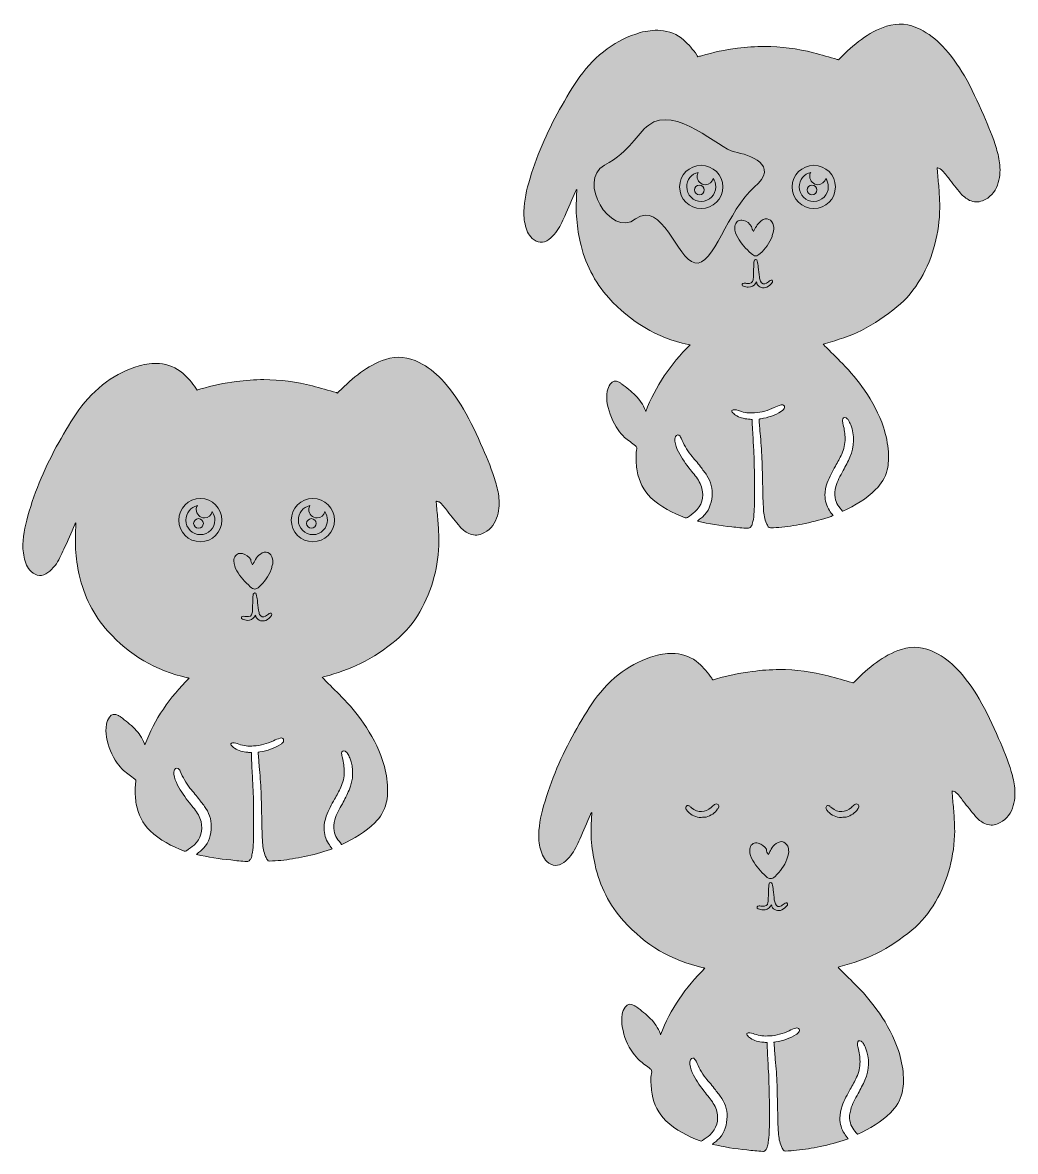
# Model space of a CAD drawing. Header units: inches. Extents: x 1.15 to 4.85, y 0.9 to 5.11.
import ezdxf

# ---------------------------------------------------------------- set-up
doc = ezdxf.new("R2010")
doc.units = ezdxf.units.IN
doc.header["$MEASUREMENT"] = 0
doc.layers.add('Calque 1', color=7, linetype='Continuous')

# ---------------------------------------------------------------- blocks, each defined once
blk = doc.blocks.new('block 4')
at = {"layer": 'Calque 1', "true_color": 0xffffff}
h = blk.add_hatch(color=7, dxfattribs=at)
h.dxf.hatch_style = 2
edge = h.paths.add_edge_path()
edge.add_spline(control_points=[(2.6958, 3.3236), (2.6958, 3.3167), (2.6972, 3.3097), (2.6972, 3.3042), (2.6986, 3.2833), (2.7014, 3.2625), (2.7028, 3.2417), (2.7042, 3.2194), (2.7056, 3.1972), (2.7056, 3.175), (2.7042, 3.0819), (2.6819, 2.9931), (2.6347, 2.9111), (2.6111, 2.8708), (2.5819, 2.8347), (2.5458, 2.8056), (2.5056, 2.7722), (2.4611, 2.7417), (2.4139, 2.7181), (2.3708, 2.6972), (2.3264, 2.6819), (2.2792, 2.6694), (2.2764, 2.6694), (2.275, 2.6681), (2.2708, 2.6667), (2.2736, 2.6639), (2.275, 2.6625), (2.2764, 2.6611), (2.2986, 2.6389), (2.3208, 2.6167), (2.3431, 2.5944), (2.3736, 2.5639), (2.4, 2.5306), (2.425, 2.4958), (2.4542, 2.4528), (2.4792, 2.4069), (2.4958, 2.3569), (2.5056, 2.3264), (2.5125, 2.2958), (2.5139, 2.2653), (2.5153, 2.2431), (2.5153, 2.2208), (2.5097, 2.1986), (2.5028, 2.1694), (2.4875, 2.1458), (2.4667, 2.125), (2.4319, 2.0903), (2.3889, 2.0653), (2.3444, 2.0444), (2.3444, 2.0444), (2.3431, 2.0444), (2.3431, 2.0444), (2.3306, 2.0597), (2.3181, 2.0736), (2.3153, 2.0944), (2.3125, 2.1083), (2.3139, 2.1222), (2.3181, 2.1361), (2.3236, 2.1569), (2.3347, 2.1764), (2.3458, 2.1958), (2.3542, 2.2125), (2.3639, 2.2292), (2.3708, 2.2458), (2.3875, 2.2861), (2.3889, 2.3264), (2.3736, 2.3667), (2.3708, 2.3722), (2.3681, 2.3778), (2.3653, 2.3833), (2.3639, 2.3861), (2.3597, 2.3889), (2.3569, 2.3917), (2.35, 2.3958), (2.3431, 2.3917), (2.3431, 2.3833), (2.3431, 2.3778), (2.3444, 2.3722), (2.3458, 2.3667), (2.35, 2.35), (2.3528, 2.3319), (2.3528, 2.3153), (2.3528, 2.2944), (2.3486, 2.275), (2.3403, 2.2569), (2.3333, 2.2417), (2.325, 2.2278), (2.3167, 2.2125), (2.3056, 2.1931), (2.2944, 2.1722), (2.2861, 2.15), (2.2806, 2.1347), (2.2778, 2.1194), (2.2778, 2.1042), (2.2778, 2.0833), (2.2833, 2.0639), (2.2944, 2.0472), (2.2986, 2.0403), (2.3028, 2.0347), (2.3083, 2.0278), (2.3056, 2.0264), (2.3042, 2.0264), (2.3014, 2.025), (2.2694, 2.0139), (2.2375, 2.0056), (2.2042, 1.9986), (2.175, 1.9931), (2.1458, 1.9875), (2.1167, 1.9847), (2.1028, 1.9833), (2.0889, 1.9833), (2.075, 1.9819), (2.0708, 1.9819), (2.0681, 1.9833), (2.0667, 1.9861), (2.0639, 1.9903), (2.0625, 1.9944), (2.0597, 1.9986), (2.0528, 2.0153), (2.05, 2.0319), (2.0486, 2.05), (2.0472, 2.0778), (2.0458, 2.1069), (2.0458, 2.1347), (2.0444, 2.1694), (2.0444, 2.2056), (2.0431, 2.2403), (2.0417, 2.2722), (2.0389, 2.3042), (2.0361, 2.3347), (2.0347, 2.3514), (2.0333, 2.3694), (2.0319, 2.3875), (2.0333, 2.3875), (2.0361, 2.3889), (2.0389, 2.3889), (2.0667, 2.3931), (2.0917, 2.4014), (2.1153, 2.4167), (2.1181, 2.4181), (2.1208, 2.4208), (2.1236, 2.4236), (2.1278, 2.4278), (2.1278, 2.4333), (2.1264, 2.4361), (2.1236, 2.4403), (2.1194, 2.4417), (2.1139, 2.4403), (2.1056, 2.4375), (2.0972, 2.4347), (2.0889, 2.4306), (2.0653, 2.4194), (2.0417, 2.4125), (2.0153, 2.4111), (1.9958, 2.4097), (1.9778, 2.4111), (1.9597, 2.4181), (1.9528, 2.4208), (1.9444, 2.4236), (1.9361, 2.4222), (1.9347, 2.4222), (1.9319, 2.4208), (1.9306, 2.4194), (1.9306, 2.4181), (1.9306, 2.4153), (1.9319, 2.4139), (1.9361, 2.4097), (1.9389, 2.4056), (1.9444, 2.4028), (1.9583, 2.3931), (1.975, 2.3889), (1.9931, 2.3875), (1.9972, 2.3875), (2.0014, 2.3861), (2.0069, 2.3861), (2.0069, 2.3792), (2.0069, 2.3736), (2.0069, 2.3667), (2.0083, 2.3417), (2.0097, 2.3153), (2.0111, 2.2903), (2.0153, 2.2236), (2.0153, 2.1569), (2.0153, 2.0903), (2.0153, 2.0653), (2.0139, 2.0389), (2.0111, 2.0139), (2.0097, 2.0083), (2.0083, 2.0028), (2.0069, 1.9958), (2.0056, 1.9917), (2.0042, 1.9889), (2.0014, 1.9861), (1.9986, 1.9819), (1.9944, 1.9806), (1.9903, 1.9806), (1.9708, 1.9819), (1.95, 1.9833), (1.9306, 1.9861), (1.8875, 1.9903), (1.8458, 1.9972), (1.8028, 2.0069), (1.8042, 2.0083), (1.8056, 2.0097), (1.8069, 2.0111), (1.8111, 2.0153), (1.8167, 2.0181), (1.8208, 2.0222), (1.8444, 2.0431), (1.8542, 2.0694), (1.8569, 2.1), (1.8597, 2.1278), (1.8528, 2.1542), (1.8375, 2.1778), (1.8306, 2.1889), (1.8222, 2.1986), (1.8139, 2.2097), (1.8028, 2.225), (1.7903, 2.2389), (1.7778, 2.2542), (1.7625, 2.2736), (1.7514, 2.2944), (1.7417, 2.3167), (1.7403, 2.3194), (1.7389, 2.3222), (1.7375, 2.3236), (1.7333, 2.3306), (1.725, 2.3306), (1.7208, 2.3222), (1.7181, 2.3167), (1.7181, 2.3111), (1.7181, 2.3056), (1.7208, 2.2917), (1.725, 2.2778), (1.7319, 2.2653), (1.7444, 2.2417), (1.7597, 2.2194), (1.7764, 2.1986), (1.7819, 2.1917), (1.7889, 2.1833), (1.7944, 2.1764), (1.8056, 2.1625), (1.8153, 2.1458), (1.8194, 2.1292), (1.8264, 2.0958), (1.8194, 2.0653), (1.7931, 2.0417), (1.7847, 2.0347), (1.775, 2.0278), (1.7653, 2.0208), (1.7625, 2.0194), (1.7597, 2.0181), (1.7569, 2.0194), (1.7097, 2.0375), (1.6667, 2.0597), (1.6292, 2.0944), (1.6014, 2.1222), (1.5847, 2.1556), (1.5778, 2.1944), (1.575, 2.2139), (1.5736, 2.2319), (1.5736, 2.2514), (1.5736, 2.2597), (1.575, 2.2681), (1.5764, 2.2778), (1.5764, 2.2819), (1.5764, 2.2847), (1.5722, 2.2875), (1.5583, 2.2986), (1.5444, 2.3083), (1.5306, 2.3194), (1.5222, 2.3278), (1.5139, 2.3375), (1.5069, 2.3472), (1.4861, 2.3764), (1.4736, 2.4083), (1.4667, 2.4444), (1.4639, 2.4597), (1.4639, 2.475), (1.4667, 2.4917), (1.4681, 2.5014), (1.4722, 2.5097), (1.4778, 2.5181), (1.4861, 2.5306), (1.4972, 2.5319), (1.5111, 2.525), (1.5139, 2.5236), (1.5167, 2.5208), (1.5194, 2.5194), (1.5375, 2.5056), (1.5556, 2.4917), (1.5722, 2.475), (1.5875, 2.4597), (1.6, 2.4417), (1.6083, 2.4194), (1.6083, 2.4181), (1.6097, 2.4181), (1.6097, 2.4153), (1.6458, 2.5111), (1.7028, 2.5917), (1.775, 2.6639), (1.7736, 2.6639), (1.7708, 2.6653), (1.7681, 2.6653), (1.65, 2.6917), (1.5528, 2.75), (1.4722, 2.8389), (1.4181, 2.8986), (1.3833, 2.9694), (1.3653, 3.0486), (1.3583, 3.0806), (1.3542, 3.1111), (1.3514, 3.1444), (1.35, 3.175), (1.3514, 3.2069), (1.3528, 3.2375), (1.3528, 3.2389), (1.3528, 3.2403), (1.3528, 3.2431), (1.35, 3.2417), (1.35, 3.2389), (1.3486, 3.2361), (1.3347, 3.2056), (1.3222, 3.175), (1.3083, 3.1444), (1.2986, 3.1236), (1.2889, 3.1014), (1.275, 3.0833), (1.2667, 3.0736), (1.2583, 3.0639), (1.2486, 3.0569), (1.2278, 3.0417), (1.2056, 3.0431), (1.1861, 3.0611), (1.1792, 3.0681), (1.1736, 3.0764), (1.1694, 3.0847), (1.1611, 3.1042), (1.1569, 3.125), (1.1556, 3.1458), (1.1542, 3.1875), (1.1625, 3.2278), (1.1736, 3.2681), (1.2014, 3.3639), (1.2403, 3.4556), (1.2889, 3.5417), (1.3125, 3.5833), (1.3361, 3.625), (1.3639, 3.6639), (1.3931, 3.7028), (1.4264, 3.7389), (1.4667, 3.7681), (1.5042, 3.7944), (1.5444, 3.8153), (1.5889, 3.8278), (1.6139, 3.8347), (1.6389, 3.8375), (1.6639, 3.8361), (1.6972, 3.8333), (1.7264, 3.8222), (1.7514, 3.8), (1.7694, 3.7833), (1.7861, 3.7653), (1.8, 3.7444), (1.8014, 3.7417), (1.8028, 3.7403), (1.8042, 3.7375), (1.8083, 3.7389), (1.8125, 3.7403), (1.8181, 3.7417), (1.8611, 3.7542), (1.9056, 3.7639), (1.9514, 3.7694), (1.9847, 3.7736), (2.0194, 3.7764), (2.0528, 3.7764), (2.1139, 3.7764), (2.175, 3.7681), (2.2347, 3.7528), (2.2653, 3.7444), (2.2944, 3.7361), (2.3236, 3.7278), (2.325, 3.7278), (2.3264, 3.7264), (2.3278, 3.7264), (2.3292, 3.7278), (2.3319, 3.7306), (2.3333, 3.7319), (2.3583, 3.7569), (2.3847, 3.7819), (2.4139, 3.8028), (2.4417, 3.8236), (2.4722, 3.8403), (2.5069, 3.8514), (2.55, 3.8653), (2.5917, 3.8611), (2.6319, 3.8403), (2.6639, 3.825), (2.6917, 3.8028), (2.7153, 3.7778), (2.7472, 3.7444), (2.7736, 3.7069), (2.7972, 3.6667), (2.825, 3.6194), (2.8472, 3.5694), (2.8694, 3.5194), (2.8875, 3.4792), (2.9042, 3.4375), (2.9167, 3.3958), (2.9222, 3.3764), (2.9278, 3.3556), (2.9292, 3.3347), (2.9319, 3.3097), (2.9292, 3.2847), (2.9208, 3.2597), (2.9111, 3.2333), (2.8931, 3.2125), (2.8653, 3.2014), (2.8486, 3.1944), (2.8333, 3.1958), (2.8167, 3.2028), (2.8042, 3.2097), (2.7917, 3.2181), (2.7833, 3.2292), (2.7681, 3.2472), (2.7528, 3.2667), (2.7375, 3.2861), (2.7278, 3.2986), (2.7194, 3.3111), (2.7069, 3.3208), (2.7014, 3.3208), (2.7, 3.3222), (2.6958, 3.3236), (2.6972, 3.3236), (2.6972, 3.3236), (2.6958, 3.3236)], knot_values=[0, 0, 0, 0, 1, 1, 1, 2, 2, 2, 3, 3, 3, 4, 4, 4, 5, 5, 5, 6, 6, 6, 7, 7, 7, 8, 8, 8, 9, 9, 9, 10, 10, 10, 11, 11, 11, 12, 12, 12, 13, 13, 13, 14, 14, 14, 15, 15, 15, 16, 16, 16, 17, 17, 17, 18, 18, 18, 19, 19, 19, 20, 20, 20, 21, 21, 21, 22, 22, 22, 23, 23, 23, 24, 24, 24, 25, 25, 25, 26, 26, 26, 27, 27, 27, 28, 28, 28, 29, 29, 29, 30, 30, 30, 31, 31, 31, 32, 32, 32, 33, 33, 33, 34, 34, 34, 35, 35, 35, 36, 36, 36, 37, 37, 37, 38, 38, 38, 39, 39, 39, 40, 40, 40, 41, 41, 41, 42, 42, 42, 43, 43, 43, 44, 44, 44, 45, 45, 45, 46, 46, 46, 47, 47, 47, 48, 48, 48, 49, 49, 49, 50, 50, 50, 51, 51, 51, 52, 52, 52, 53, 53, 53, 54, 54, 54, 55, 55, 55, 56, 56, 56, 57, 57, 57, 58, 58, 58, 59, 59, 59, 60, 60, 60, 61, 61, 61, 62, 62, 62, 63, 63, 63, 64, 64, 64, 65, 65, 65, 66, 66, 66, 67, 67, 67, 68, 68, 68, 69, 69, 69, 70, 70, 70, 71, 71, 71, 72, 72, 72, 73, 73, 73, 74, 74, 74, 75, 75, 75, 76, 76, 76, 77, 77, 77, 78, 78, 78, 79, 79, 79, 80, 80, 80, 81, 81, 81, 82, 82, 82, 83, 83, 83, 84, 84, 84, 85, 85, 85, 86, 86, 86, 87, 87, 87, 88, 88, 88, 89, 89, 89, 90, 90, 90, 91, 91, 91, 92, 92, 92, 93, 93, 93, 94, 94, 94, 95, 95, 95, 96, 96, 96, 97, 97, 97, 98, 98, 98, 99, 99, 99, 100, 100, 100, 101, 101, 101, 102, 102, 102, 103, 103, 103, 104, 104, 104, 105, 105, 105, 106, 106, 106, 107, 107, 107, 108, 108, 108, 109, 109, 109, 110, 110, 110, 111, 111, 111, 112, 112, 112, 113, 113, 113, 114, 114, 114, 115, 115, 115, 116, 116, 116, 117, 117, 117, 118, 118, 118, 119, 119, 119, 120, 120, 120, 121, 121, 121, 122, 122, 122, 123, 123, 123, 124, 124, 124, 125, 125, 125, 126, 126, 126, 127, 127, 127, 128, 128, 128, 129, 129, 129, 130, 130, 130, 131, 131, 131, 132, 132, 132, 133, 133, 133, 134, 134, 134, 135, 135, 135, 136, 136, 136, 137, 137, 137, 138, 138, 138, 139, 139, 139, 140, 140, 140, 141, 141, 141, 142, 142, 142, 143, 143, 143, 144, 144, 144, 145, 145, 145, 145], degree=3, periodic=1)
at = {"layer": 'Calque 1', "lineweight": 0}
blk.add_open_spline([(2.6958, 3.3236), (2.6958, 3.3167), (2.6972, 3.3097), (2.6972, 3.3042), (2.6986, 3.2833), (2.7014, 3.2625), (2.7028, 3.2417), (2.7042, 3.2194), (2.7056, 3.1972), (2.7056, 3.175), (2.7042, 3.0819), (2.6819, 2.9931), (2.6347, 2.9111), (2.6111, 2.8708), (2.5819, 2.8347), (2.5458, 2.8056), (2.5056, 2.7722), (2.4611, 2.7417), (2.4139, 2.7181), (2.3708, 2.6972), (2.3264, 2.6819), (2.2792, 2.6694), (2.2764, 2.6694), (2.275, 2.6681), (2.2708, 2.6667), (2.2736, 2.6639), (2.275, 2.6625), (2.2764, 2.6611), (2.2986, 2.6389), (2.3208, 2.6167), (2.3431, 2.5944), (2.3736, 2.5639), (2.4, 2.5306), (2.425, 2.4958), (2.4542, 2.4528), (2.4792, 2.4069), (2.4958, 2.3569), (2.5056, 2.3264), (2.5125, 2.2958), (2.5139, 2.2653), (2.5153, 2.2431), (2.5153, 2.2208), (2.5097, 2.1986), (2.5028, 2.1694), (2.4875, 2.1458), (2.4667, 2.125), (2.4319, 2.0903), (2.3889, 2.0653), (2.3444, 2.0444), (2.3444, 2.0444), (2.3431, 2.0444), (2.3431, 2.0444), (2.3306, 2.0597), (2.3181, 2.0736), (2.3153, 2.0944), (2.3125, 2.1083), (2.3139, 2.1222), (2.3181, 2.1361), (2.3236, 2.1569), (2.3347, 2.1764), (2.3458, 2.1958), (2.3542, 2.2125), (2.3639, 2.2292), (2.3708, 2.2458), (2.3875, 2.2861), (2.3889, 2.3264), (2.3736, 2.3667), (2.3708, 2.3722), (2.3681, 2.3778), (2.3653, 2.3833), (2.3639, 2.3861), (2.3597, 2.3889), (2.3569, 2.3917), (2.35, 2.3958), (2.3431, 2.3917), (2.3431, 2.3833), (2.3431, 2.3778), (2.3444, 2.3722), (2.3458, 2.3667), (2.35, 2.35), (2.3528, 2.3319), (2.3528, 2.3153), (2.3528, 2.2944), (2.3486, 2.275), (2.3403, 2.2569), (2.3333, 2.2417), (2.325, 2.2278), (2.3167, 2.2125), (2.3056, 2.1931), (2.2944, 2.1722), (2.2861, 2.15), (2.2806, 2.1347), (2.2778, 2.1194), (2.2778, 2.1042), (2.2778, 2.0833), (2.2833, 2.0639), (2.2944, 2.0472), (2.2986, 2.0403), (2.3028, 2.0347), (2.3083, 2.0278), (2.3056, 2.0264), (2.3042, 2.0264), (2.3014, 2.025), (2.2694, 2.0139), (2.2375, 2.0056), (2.2042, 1.9986), (2.175, 1.9931), (2.1458, 1.9875), (2.1167, 1.9847), (2.1028, 1.9833), (2.0889, 1.9833), (2.075, 1.9819), (2.0708, 1.9819), (2.0681, 1.9833), (2.0667, 1.9861), (2.0639, 1.9903), (2.0625, 1.9944), (2.0597, 1.9986), (2.0528, 2.0153), (2.05, 2.0319), (2.0486, 2.05), (2.0472, 2.0778), (2.0458, 2.1069), (2.0458, 2.1347), (2.0444, 2.1694), (2.0444, 2.2056), (2.0431, 2.2403), (2.0417, 2.2722), (2.0389, 2.3042), (2.0361, 2.3347), (2.0347, 2.3514), (2.0333, 2.3694), (2.0319, 2.3875), (2.0333, 2.3875), (2.0361, 2.3889), (2.0389, 2.3889), (2.0667, 2.3931), (2.0917, 2.4014), (2.1153, 2.4167), (2.1181, 2.4181), (2.1208, 2.4208), (2.1236, 2.4236), (2.1278, 2.4278), (2.1278, 2.4333), (2.1264, 2.4361), (2.1236, 2.4403), (2.1194, 2.4417), (2.1139, 2.4403), (2.1056, 2.4375), (2.0972, 2.4347), (2.0889, 2.4306), (2.0653, 2.4194), (2.0417, 2.4125), (2.0153, 2.4111), (1.9958, 2.4097), (1.9778, 2.4111), (1.9597, 2.4181), (1.9528, 2.4208), (1.9444, 2.4236), (1.9361, 2.4222), (1.9347, 2.4222), (1.9319, 2.4208), (1.9306, 2.4194), (1.9306, 2.4181), (1.9306, 2.4153), (1.9319, 2.4139), (1.9361, 2.4097), (1.9389, 2.4056), (1.9444, 2.4028), (1.9583, 2.3931), (1.975, 2.3889), (1.9931, 2.3875), (1.9972, 2.3875), (2.0014, 2.3861), (2.0069, 2.3861), (2.0069, 2.3792), (2.0069, 2.3736), (2.0069, 2.3667), (2.0083, 2.3417), (2.0097, 2.3153), (2.0111, 2.2903), (2.0153, 2.2236), (2.0153, 2.1569), (2.0153, 2.0903), (2.0153, 2.0653), (2.0139, 2.0389), (2.0111, 2.0139), (2.0097, 2.0083), (2.0083, 2.0028), (2.0069, 1.9958), (2.0056, 1.9917), (2.0042, 1.9889), (2.0014, 1.9861), (1.9986, 1.9819), (1.9944, 1.9806), (1.9903, 1.9806), (1.9708, 1.9819), (1.95, 1.9833), (1.9306, 1.9861), (1.8875, 1.9903), (1.8458, 1.9972), (1.8028, 2.0069), (1.8042, 2.0083), (1.8056, 2.0097), (1.8069, 2.0111), (1.8111, 2.0153), (1.8167, 2.0181), (1.8208, 2.0222), (1.8444, 2.0431), (1.8542, 2.0694), (1.8569, 2.1), (1.8597, 2.1278), (1.8528, 2.1542), (1.8375, 2.1778), (1.8306, 2.1889), (1.8222, 2.1986), (1.8139, 2.2097), (1.8028, 2.225), (1.7903, 2.2389), (1.7778, 2.2542), (1.7625, 2.2736), (1.7514, 2.2944), (1.7417, 2.3167), (1.7403, 2.3194), (1.7389, 2.3222), (1.7375, 2.3236), (1.7333, 2.3306), (1.725, 2.3306), (1.7208, 2.3222), (1.7181, 2.3167), (1.7181, 2.3111), (1.7181, 2.3056), (1.7208, 2.2917), (1.725, 2.2778), (1.7319, 2.2653), (1.7444, 2.2417), (1.7597, 2.2194), (1.7764, 2.1986), (1.7819, 2.1917), (1.7889, 2.1833), (1.7944, 2.1764), (1.8056, 2.1625), (1.8153, 2.1458), (1.8194, 2.1292), (1.8264, 2.0958), (1.8194, 2.0653), (1.7931, 2.0417), (1.7847, 2.0347), (1.775, 2.0278), (1.7653, 2.0208), (1.7625, 2.0194), (1.7597, 2.0181), (1.7569, 2.0194), (1.7097, 2.0375), (1.6667, 2.0597), (1.6292, 2.0944), (1.6014, 2.1222), (1.5847, 2.1556), (1.5778, 2.1944), (1.575, 2.2139), (1.5736, 2.2319), (1.5736, 2.2514), (1.5736, 2.2597), (1.575, 2.2681), (1.5764, 2.2778), (1.5764, 2.2819), (1.5764, 2.2847), (1.5722, 2.2875), (1.5583, 2.2986), (1.5444, 2.3083), (1.5306, 2.3194), (1.5222, 2.3278), (1.5139, 2.3375), (1.5069, 2.3472), (1.4861, 2.3764), (1.4736, 2.4083), (1.4667, 2.4444), (1.4639, 2.4597), (1.4639, 2.475), (1.4667, 2.4917), (1.4681, 2.5014), (1.4722, 2.5097), (1.4778, 2.5181), (1.4861, 2.5306), (1.4972, 2.5319), (1.5111, 2.525), (1.5139, 2.5236), (1.5167, 2.5208), (1.5194, 2.5194), (1.5375, 2.5056), (1.5556, 2.4917), (1.5722, 2.475), (1.5875, 2.4597), (1.6, 2.4417), (1.6083, 2.4194), (1.6083, 2.4181), (1.6097, 2.4181), (1.6097, 2.4153), (1.6458, 2.5111), (1.7028, 2.5917), (1.775, 2.6639), (1.7736, 2.6639), (1.7708, 2.6653), (1.7681, 2.6653), (1.65, 2.6917), (1.5528, 2.75), (1.4722, 2.8389), (1.4181, 2.8986), (1.3833, 2.9694), (1.3653, 3.0486), (1.3583, 3.0806), (1.3542, 3.1111), (1.3514, 3.1444), (1.35, 3.175), (1.3514, 3.2069), (1.3528, 3.2375), (1.3528, 3.2389), (1.3528, 3.2403), (1.3528, 3.2431), (1.35, 3.2417), (1.35, 3.2389), (1.3486, 3.2361), (1.3347, 3.2056), (1.3222, 3.175), (1.3083, 3.1444), (1.2986, 3.1236), (1.2889, 3.1014), (1.275, 3.0833), (1.2667, 3.0736), (1.2583, 3.0639), (1.2486, 3.0569), (1.2278, 3.0417), (1.2056, 3.0431), (1.1861, 3.0611), (1.1792, 3.0681), (1.1736, 3.0764), (1.1694, 3.0847), (1.1611, 3.1042), (1.1569, 3.125), (1.1556, 3.1458), (1.1542, 3.1875), (1.1625, 3.2278), (1.1736, 3.2681), (1.2014, 3.3639), (1.2403, 3.4556), (1.2889, 3.5417), (1.3125, 3.5833), (1.3361, 3.625), (1.3639, 3.6639), (1.3931, 3.7028), (1.4264, 3.7389), (1.4667, 3.7681), (1.5042, 3.7944), (1.5444, 3.8153), (1.5889, 3.8278), (1.6139, 3.8347), (1.6389, 3.8375), (1.6639, 3.8361), (1.6972, 3.8333), (1.7264, 3.8222), (1.7514, 3.8), (1.7694, 3.7833), (1.7861, 3.7653), (1.8, 3.7444), (1.8014, 3.7417), (1.8028, 3.7403), (1.8042, 3.7375), (1.8083, 3.7389), (1.8125, 3.7403), (1.8181, 3.7417), (1.8611, 3.7542), (1.9056, 3.7639), (1.9514, 3.7694), (1.9847, 3.7736), (2.0194, 3.7764), (2.0528, 3.7764), (2.1139, 3.7764), (2.175, 3.7681), (2.2347, 3.7528), (2.2653, 3.7444), (2.2944, 3.7361), (2.3236, 3.7278), (2.325, 3.7278), (2.3264, 3.7264), (2.3278, 3.7264), (2.3292, 3.7278), (2.3319, 3.7306), (2.3333, 3.7319), (2.3583, 3.7569), (2.3847, 3.7819), (2.4139, 3.8028), (2.4417, 3.8236), (2.4722, 3.8403), (2.5069, 3.8514), (2.55, 3.8653), (2.5917, 3.8611), (2.6319, 3.8403), (2.6639, 3.825), (2.6917, 3.8028), (2.7153, 3.7778), (2.7472, 3.7444), (2.7736, 3.7069), (2.7972, 3.6667), (2.825, 3.6194), (2.8472, 3.5694), (2.8694, 3.5194), (2.8875, 3.4792), (2.9042, 3.4375), (2.9167, 3.3958), (2.9222, 3.3764), (2.9278, 3.3556), (2.9292, 3.3347), (2.9319, 3.3097), (2.9292, 3.2847), (2.9208, 3.2597), (2.9111, 3.2333), (2.8931, 3.2125), (2.8653, 3.2014), (2.8486, 3.1944), (2.8333, 3.1958), (2.8167, 3.2028), (2.8042, 3.2097), (2.7917, 3.2181), (2.7833, 3.2292), (2.7681, 3.2472), (2.7528, 3.2667), (2.7375, 3.2861), (2.7278, 3.2986), (2.7194, 3.3111), (2.7069, 3.3208), (2.7014, 3.3208), (2.7, 3.3222), (2.6958, 3.3236), (2.6972, 3.3236), (2.6972, 3.3236), (2.6958, 3.3236)], degree=3, knots=[0, 0, 0, 0, 1, 1, 1, 2, 2, 2, 3, 3, 3, 4, 4, 4, 5, 5, 5, 6, 6, 6, 7, 7, 7, 8, 8, 8, 9, 9, 9, 10, 10, 10, 11, 11, 11, 12, 12, 12, 13, 13, 13, 14, 14, 14, 15, 15, 15, 16, 16, 16, 17, 17, 17, 18, 18, 18, 19, 19, 19, 20, 20, 20, 21, 21, 21, 22, 22, 22, 23, 23, 23, 24, 24, 24, 25, 25, 25, 26, 26, 26, 27, 27, 27, 28, 28, 28, 29, 29, 29, 30, 30, 30, 31, 31, 31, 32, 32, 32, 33, 33, 33, 34, 34, 34, 35, 35, 35, 36, 36, 36, 37, 37, 37, 38, 38, 38, 39, 39, 39, 40, 40, 40, 41, 41, 41, 42, 42, 42, 43, 43, 43, 44, 44, 44, 45, 45, 45, 46, 46, 46, 47, 47, 47, 48, 48, 48, 49, 49, 49, 50, 50, 50, 51, 51, 51, 52, 52, 52, 53, 53, 53, 54, 54, 54, 55, 55, 55, 56, 56, 56, 57, 57, 57, 58, 58, 58, 59, 59, 59, 60, 60, 60, 61, 61, 61, 62, 62, 62, 63, 63, 63, 64, 64, 64, 65, 65, 65, 66, 66, 66, 67, 67, 67, 68, 68, 68, 69, 69, 69, 70, 70, 70, 71, 71, 71, 72, 72, 72, 73, 73, 73, 74, 74, 74, 75, 75, 75, 76, 76, 76, 77, 77, 77, 78, 78, 78, 79, 79, 79, 80, 80, 80, 81, 81, 81, 82, 82, 82, 83, 83, 83, 84, 84, 84, 85, 85, 85, 86, 86, 86, 87, 87, 87, 88, 88, 88, 89, 89, 89, 90, 90, 90, 91, 91, 91, 92, 92, 92, 93, 93, 93, 94, 94, 94, 95, 95, 95, 96, 96, 96, 97, 97, 97, 98, 98, 98, 99, 99, 99, 100, 100, 100, 101, 101, 101, 102, 102, 102, 103, 103, 103, 104, 104, 104, 105, 105, 105, 106, 106, 106, 107, 107, 107, 108, 108, 108, 109, 109, 109, 110, 110, 110, 111, 111, 111, 112, 112, 112, 113, 113, 113, 114, 114, 114, 115, 115, 115, 116, 116, 116, 117, 117, 117, 118, 118, 118, 119, 119, 119, 120, 120, 120, 121, 121, 121, 122, 122, 122, 123, 123, 123, 124, 124, 124, 125, 125, 125, 126, 126, 126, 127, 127, 127, 128, 128, 128, 129, 129, 129, 130, 130, 130, 131, 131, 131, 132, 132, 132, 133, 133, 133, 134, 134, 134, 135, 135, 135, 136, 136, 136, 137, 137, 137, 138, 138, 138, 139, 139, 139, 140, 140, 140, 141, 141, 141, 142, 142, 142, 143, 143, 143, 144, 144, 144, 145, 145, 145, 145], dxfattribs=at)
blk = doc.blocks.new('block 6')
at = {"layer": 'Calque 1', "true_color": 0xf2f2f2}
h = blk.add_hatch(color=7, dxfattribs=at)
h.dxf.hatch_style = 2
edge = h.paths.add_edge_path()
edge.add_spline(control_points=[(1.8167, 3.3333), (1.8612, 3.3333), (1.8972, 3.2973), (1.8972, 3.2528), (1.8972, 3.2083), (1.8612, 3.1722), (1.8167, 3.1722), (1.7722, 3.1722), (1.7361, 3.2083), (1.7361, 3.2528), (1.7361, 3.2973), (1.7722, 3.3333), (1.8167, 3.3333)], knot_values=[0, 0, 0, 0, 1, 1, 1, 2, 2, 2, 3, 3, 3, 4, 4, 4, 4], degree=3, periodic=1)
at = {"layer": 'Calque 1', "true_color": 0x1b1b1b}
h = blk.add_hatch(color=179, dxfattribs=at)
h.dxf.hatch_style = 2
edge = h.paths.add_edge_path()
edge.add_spline(control_points=[(1.8611, 3.2847), (1.8583, 3.2708), (1.8458, 3.2611), (1.8319, 3.2611), (1.8153, 3.2611), (1.8014, 3.275), (1.8014, 3.2917), (1.8014, 3.2972), (1.8028, 3.3028), (1.8056, 3.3069), (1.7806, 3.3014), (1.7625, 3.2792), (1.7625, 3.2528), (1.7625, 3.2222), (1.7875, 3.1986), (1.8167, 3.1986), (1.8472, 3.1986), (1.8708, 3.2236), (1.8708, 3.2528), (1.8708, 3.2639), (1.8667, 3.275), (1.8611, 3.2847)], knot_values=[0, 0, 0, 0, 1, 1, 1, 2, 2, 2, 3, 3, 3, 4, 4, 4, 5, 5, 5, 6, 6, 6, 7, 7, 7, 7], degree=3, periodic=1)
edge = h.paths.add_edge_path()
edge.add_spline(control_points=[(1.8097, 3.2222), (1.8, 3.2222), (1.7917, 3.2306), (1.7917, 3.2403), (1.7917, 3.25), (1.8, 3.2583), (1.8097, 3.2583), (1.8194, 3.2583), (1.8278, 3.25), (1.8278, 3.2403), (1.8278, 3.2306), (1.8208, 3.2222), (1.8097, 3.2222)], knot_values=[0, 0, 0, 0, 1, 1, 1, 2, 2, 2, 3, 3, 3, 4, 4, 4, 4], degree=3, periodic=1)
at = {"layer": 'Calque 1', "lineweight": 0}
for points, knots in [([(1.8167, 3.3333), (1.8612, 3.3333), (1.8972, 3.2973), (1.8972, 3.2528), (1.8972, 3.2083), (1.8612, 3.1722), (1.8167, 3.1722), (1.7722, 3.1722), (1.7361, 3.2083), (1.7361, 3.2528), (1.7361, 3.2973), (1.7722, 3.3333), (1.8167, 3.3333)], [0, 0, 0, 0, 1, 1, 1, 2, 2, 2, 3, 3, 3, 4, 4, 4, 4]), ([(1.8611, 3.2847), (1.8583, 3.2708), (1.8458, 3.2611), (1.8319, 3.2611), (1.8153, 3.2611), (1.8014, 3.275), (1.8014, 3.2917), (1.8014, 3.2972), (1.8028, 3.3028), (1.8056, 3.3069), (1.7806, 3.3014), (1.7625, 3.2792), (1.7625, 3.2528), (1.7625, 3.2222), (1.7875, 3.1986), (1.8167, 3.1986), (1.8472, 3.1986), (1.8708, 3.2236), (1.8708, 3.2528), (1.8708, 3.2639), (1.8667, 3.275), (1.8611, 3.2847)], [0, 0, 0, 0, 1, 1, 1, 2, 2, 2, 3, 3, 3, 4, 4, 4, 5, 5, 5, 6, 6, 6, 7, 7, 7, 7]), ([(1.8097, 3.2222), (1.8, 3.2222), (1.7917, 3.2306), (1.7917, 3.2403), (1.7917, 3.25), (1.8, 3.2583), (1.8097, 3.2583), (1.8194, 3.2583), (1.8278, 3.25), (1.8278, 3.2403), (1.8278, 3.2306), (1.8208, 3.2222), (1.8097, 3.2222)], [0, 0, 0, 0, 1, 1, 1, 2, 2, 2, 3, 3, 3, 4, 4, 4, 4])]:
    blk.add_open_spline(points, degree=3, knots=knots, dxfattribs=at)
blk = doc.blocks.new('block 7')
at = {"layer": 'Calque 1', "true_color": 0xf2f2f2}
h = blk.add_hatch(color=7, dxfattribs=at)
h.dxf.hatch_style = 2
edge = h.paths.add_edge_path()
edge.add_spline(control_points=[(2.2361, 3.3333), (2.2806, 3.3333), (2.3167, 3.2973), (2.3167, 3.2528), (2.3167, 3.2083), (2.2806, 3.1722), (2.2361, 3.1722), (2.1916, 3.1722), (2.1556, 3.2083), (2.1556, 3.2528), (2.1556, 3.2973), (2.1916, 3.3333), (2.2361, 3.3333)], knot_values=[0, 0, 0, 0, 1, 1, 1, 2, 2, 2, 3, 3, 3, 4, 4, 4, 4], degree=3, periodic=1)
at = {"layer": 'Calque 1', "true_color": 0x1b1b1b}
h = blk.add_hatch(color=179, dxfattribs=at)
h.dxf.hatch_style = 2
edge = h.paths.add_edge_path()
edge.add_spline(control_points=[(2.2806, 3.2847), (2.2778, 3.2708), (2.2653, 3.2611), (2.2514, 3.2611), (2.2347, 3.2611), (2.2208, 3.275), (2.2208, 3.2917), (2.2208, 3.2972), (2.2222, 3.3028), (2.225, 3.3069), (2.2, 3.3014), (2.1819, 3.2792), (2.1819, 3.2528), (2.1819, 3.2222), (2.2069, 3.1986), (2.2361, 3.1986), (2.2667, 3.1986), (2.2903, 3.2236), (2.2903, 3.2528), (2.2903, 3.2639), (2.2861, 3.275), (2.2806, 3.2847)], knot_values=[0, 0, 0, 0, 1, 1, 1, 2, 2, 2, 3, 3, 3, 4, 4, 4, 5, 5, 5, 6, 6, 6, 7, 7, 7, 7], degree=3, periodic=1)
edge = h.paths.add_edge_path()
edge.add_spline(control_points=[(2.2306, 3.2222), (2.2208, 3.2222), (2.2125, 3.2306), (2.2125, 3.2403), (2.2125, 3.25), (2.2208, 3.2583), (2.2306, 3.2583), (2.2403, 3.2583), (2.2486, 3.25), (2.2486, 3.2403), (2.2472, 3.2306), (2.2403, 3.2222), (2.2306, 3.2222)], knot_values=[0, 0, 0, 0, 1, 1, 1, 2, 2, 2, 3, 3, 3, 4, 4, 4, 4], degree=3, periodic=1)
at = {"layer": 'Calque 1', "lineweight": 0}
for points, knots in [([(2.2361, 3.3333), (2.2806, 3.3333), (2.3167, 3.2973), (2.3167, 3.2528), (2.3167, 3.2083), (2.2806, 3.1722), (2.2361, 3.1722), (2.1916, 3.1722), (2.1556, 3.2083), (2.1556, 3.2528), (2.1556, 3.2973), (2.1916, 3.3333), (2.2361, 3.3333)], [0, 0, 0, 0, 1, 1, 1, 2, 2, 2, 3, 3, 3, 4, 4, 4, 4]), ([(2.2806, 3.2847), (2.2778, 3.2708), (2.2653, 3.2611), (2.2514, 3.2611), (2.2347, 3.2611), (2.2208, 3.275), (2.2208, 3.2917), (2.2208, 3.2972), (2.2222, 3.3028), (2.225, 3.3069), (2.2, 3.3014), (2.1819, 3.2792), (2.1819, 3.2528), (2.1819, 3.2222), (2.2069, 3.1986), (2.2361, 3.1986), (2.2667, 3.1986), (2.2903, 3.2236), (2.2903, 3.2528), (2.2903, 3.2639), (2.2861, 3.275), (2.2806, 3.2847)], [0, 0, 0, 0, 1, 1, 1, 2, 2, 2, 3, 3, 3, 4, 4, 4, 5, 5, 5, 6, 6, 6, 7, 7, 7, 7]), ([(2.2306, 3.2222), (2.2208, 3.2222), (2.2125, 3.2306), (2.2125, 3.2403), (2.2125, 3.25), (2.2208, 3.2583), (2.2306, 3.2583), (2.2403, 3.2583), (2.2486, 3.25), (2.2486, 3.2403), (2.2472, 3.2306), (2.2403, 3.2222), (2.2306, 3.2222)], [0, 0, 0, 0, 1, 1, 1, 2, 2, 2, 3, 3, 3, 4, 4, 4, 4])]:
    blk.add_open_spline(points, degree=3, knots=knots, dxfattribs=at)
blk = doc.blocks.new('block 5')
at = {"layer": 'Calque 1'}
for name in ['block 6', 'block 7']:
    blk.add_blockref(name, (0, 0), dxfattribs=at)
blk = doc.blocks.new('block 3')
at = {"layer": 'Calque 1', "true_color": 0xa5606f}
h = blk.add_hatch(color=25, dxfattribs=at)
h.dxf.hatch_style = 2
edge = h.paths.add_edge_path()
edge.add_spline(control_points=[(2.0111, 3.0861), (2.0153, 3.0931), (2.0181, 3.1), (2.0222, 3.1056), (2.0264, 3.1139), (2.0319, 3.1208), (2.0403, 3.1264), (2.0597, 3.1417), (2.0806, 3.1319), (2.0861, 3.1083), (2.0875, 3.1), (2.0875, 3.0917), (2.0847, 3.0833), (2.0833, 3.0778), (2.0819, 3.0736), (2.0806, 3.0681), (2.0708, 3.0431), (2.0556, 3.0222), (2.0361, 3.0042), (2.0236, 2.9931), (2.0153, 2.9931), (2.0028, 3.0042), (1.9833, 3.0222), (1.9653, 3.0417), (1.9528, 3.0639), (1.9458, 3.075), (1.9417, 3.0875), (1.9417, 3.1014), (1.9417, 3.1042), (1.9417, 3.1083), (1.9431, 3.1111), (1.9472, 3.125), (1.9597, 3.1319), (1.9736, 3.1278), (1.9861, 3.125), (1.9972, 3.1167), (2.0042, 3.1056), (2.0056, 3.0986), (2.0069, 3.0931), (2.0111, 3.0861)], knot_values=[0, 0, 0, 0, 1, 1, 1, 2, 2, 2, 3, 3, 3, 4, 4, 4, 5, 5, 5, 6, 6, 6, 7, 7, 7, 8, 8, 8, 9, 9, 9, 10, 10, 10, 11, 11, 11, 12, 12, 12, 13, 13, 13, 13], degree=3, periodic=1)
at = {"layer": 'Calque 1', "lineweight": 0}
for points, knots in [([(2.0111, 3.0861), (2.0153, 3.0931), (2.0181, 3.1), (2.0222, 3.1056), (2.0264, 3.1139), (2.0319, 3.1208), (2.0403, 3.1264), (2.0597, 3.1417), (2.0806, 3.1319), (2.0861, 3.1083), (2.0875, 3.1), (2.0875, 3.0917), (2.0847, 3.0833), (2.0833, 3.0778), (2.0819, 3.0736), (2.0806, 3.0681), (2.0708, 3.0431), (2.0556, 3.0222), (2.0361, 3.0042), (2.0236, 2.9931), (2.0153, 2.9931), (2.0028, 3.0042), (1.9833, 3.0222), (1.9653, 3.0417), (1.9528, 3.0639), (1.9458, 3.075), (1.9417, 3.0875), (1.9417, 3.1014), (1.9417, 3.1042), (1.9417, 3.1083), (1.9431, 3.1111), (1.9472, 3.125), (1.9597, 3.1319), (1.9736, 3.1278), (1.9861, 3.125), (1.9972, 3.1167), (2.0042, 3.1056), (2.0056, 3.0986), (2.0069, 3.0931), (2.0111, 3.0861)], [0, 0, 0, 0, 1, 1, 1, 2, 2, 2, 3, 3, 3, 4, 4, 4, 5, 5, 5, 6, 6, 6, 7, 7, 7, 8, 8, 8, 9, 9, 9, 10, 10, 10, 11, 11, 11, 12, 12, 12, 13, 13, 13, 13]), ([(2.0222, 2.8986), (2.0208, 2.8958), (2.0194, 2.8944), (2.0194, 2.8931), (2.0125, 2.8833), (2.0028, 2.8792), (1.9917, 2.8792), (1.9861, 2.8792), (1.9792, 2.8819), (1.9736, 2.8833), (1.9694, 2.8847), (1.9681, 2.8875), (1.9694, 2.8903), (1.9708, 2.8931), (1.9722, 2.8944), (1.9764, 2.8944), (1.9806, 2.8944), (1.9847, 2.8931), (1.9889, 2.8931), (2, 2.8917), (2.0083, 2.8958), (2.0097, 2.9069), (2.0111, 2.9125), (2.0111, 2.9167), (2.0111, 2.9222), (2.0111, 2.9375), (2.0125, 2.9528), (2.0125, 2.9681), (2.0125, 2.9708), (2.0139, 2.9736), (2.0139, 2.9764), (2.0139, 2.9792), (2.0167, 2.9806), (2.0194, 2.9819), (2.0222, 2.9819), (2.025, 2.9806), (2.025, 2.9764), (2.0264, 2.9694), (2.0292, 2.9611), (2.0292, 2.9542), (2.0306, 2.9417), (2.0319, 2.9292), (2.0333, 2.9167), (2.0347, 2.9111), (2.0361, 2.9069), (2.0375, 2.9014), (2.0417, 2.8917), (2.0514, 2.8889), (2.0597, 2.8944), (2.0639, 2.8972), (2.0694, 2.9014), (2.0736, 2.9042), (2.0764, 2.9056), (2.0778, 2.9069), (2.0806, 2.9056), (2.0833, 2.9028), (2.0833, 2.9), (2.0819, 2.8972), (2.0764, 2.8903), (2.0694, 2.8833), (2.0611, 2.8792), (2.0542, 2.8764), (2.0472, 2.8764), (2.0403, 2.8778), (2.0333, 2.8806), (2.0278, 2.8847), (2.0236, 2.8917), (2.025, 2.8944), (2.0236, 2.8958), (2.0222, 2.8986)], [0, 0, 0, 0, 1, 1, 1, 2, 2, 2, 3, 3, 3, 4, 4, 4, 5, 5, 5, 6, 6, 6, 7, 7, 7, 8, 8, 8, 9, 9, 9, 10, 10, 10, 11, 11, 11, 12, 12, 12, 13, 13, 13, 14, 14, 14, 15, 15, 15, 16, 16, 16, 17, 17, 17, 18, 18, 18, 19, 19, 19, 20, 20, 20, 21, 21, 21, 22, 22, 22, 23, 23, 23, 23])]:
    blk.add_open_spline(points, degree=3, knots=knots, dxfattribs=at)
at = {"layer": 'Calque 1'}
for name in ['block 4', 'block 5']:
    blk.add_blockref(name, (0, 0), dxfattribs=at)
blk = doc.blocks.new('block 9')
at = {"layer": 'Calque 1', "true_color": 0xb4b4b4}
h = blk.add_hatch(color=253, dxfattribs=at)
h.dxf.hatch_style = 2
edge = h.paths.add_edge_path()
edge.add_spline(control_points=[(4.5625, 4.5653), (4.5625, 4.5583), (4.5639, 4.5514), (4.5639, 4.5458), (4.5653, 4.525), (4.5681, 4.5042), (4.5694, 4.4833), (4.5708, 4.4611), (4.5722, 4.4389), (4.5722, 4.4167), (4.5708, 4.3236), (4.5486, 4.2347), (4.5014, 4.1528), (4.4778, 4.1125), (4.4486, 4.0764), (4.4125, 4.0472), (4.3722, 4.0139), (4.3278, 3.9833), (4.2806, 3.9597), (4.2375, 3.9389), (4.1931, 3.9236), (4.1458, 3.9111), (4.1431, 3.9111), (4.1417, 3.9097), (4.1375, 3.9083), (4.1403, 3.9056), (4.1417, 3.9042), (4.1431, 3.9028), (4.1653, 3.8806), (4.1875, 3.8583), (4.2097, 3.8361), (4.2403, 3.8056), (4.2667, 3.7722), (4.2917, 3.7375), (4.3208, 3.6944), (4.3458, 3.6486), (4.3625, 3.5986), (4.3722, 3.5681), (4.3792, 3.5375), (4.3806, 3.5069), (4.3819, 3.4847), (4.3819, 3.4625), (4.3764, 3.4403), (4.3694, 3.4111), (4.3542, 3.3875), (4.3333, 3.3667), (4.2986, 3.3319), (4.2556, 3.3069), (4.2111, 3.2861), (4.2111, 3.2861), (4.2097, 3.2861), (4.2097, 3.2861), (4.1972, 3.3014), (4.1847, 3.3153), (4.1819, 3.3361), (4.1792, 3.35), (4.1806, 3.3639), (4.1847, 3.3778), (4.1903, 3.3986), (4.2014, 3.4181), (4.2125, 3.4375), (4.2208, 3.4542), (4.2306, 3.4708), (4.2375, 3.4875), (4.2542, 3.5278), (4.2556, 3.5681), (4.2403, 3.6083), (4.2375, 3.6139), (4.2347, 3.6194), (4.2319, 3.625), (4.2306, 3.6278), (4.2264, 3.6306), (4.2236, 3.6333), (4.2167, 3.6375), (4.2097, 3.6333), (4.2097, 3.625), (4.2097, 3.6194), (4.2111, 3.6139), (4.2125, 3.6083), (4.2167, 3.5917), (4.2194, 3.5736), (4.2194, 3.5569), (4.2194, 3.5361), (4.2153, 3.5167), (4.2069, 3.4986), (4.2, 3.4833), (4.1917, 3.4694), (4.1833, 3.4542), (4.1722, 3.4347), (4.1611, 3.4139), (4.1528, 3.3917), (4.1472, 3.3764), (4.1444, 3.3611), (4.1444, 3.3458), (4.1444, 3.325), (4.15, 3.3056), (4.1611, 3.2889), (4.1653, 3.2819), (4.1694, 3.2764), (4.175, 3.2694), (4.1722, 3.2681), (4.1708, 3.2681), (4.1681, 3.2667), (4.1361, 3.2556), (4.1042, 3.2472), (4.0708, 3.2403), (4.0417, 3.2347), (4.0125, 3.2292), (3.9833, 3.2264), (3.9694, 3.225), (3.9556, 3.225), (3.9417, 3.2236), (3.9375, 3.2236), (3.9347, 3.225), (3.9333, 3.2278), (3.9306, 3.2319), (3.9292, 3.2361), (3.9264, 3.2403), (3.9194, 3.2569), (3.9167, 3.2736), (3.9153, 3.2917), (3.9139, 3.3194), (3.9125, 3.3486), (3.9125, 3.3764), (3.9111, 3.4111), (3.9111, 3.4472), (3.9097, 3.4819), (3.9083, 3.5139), (3.9056, 3.5458), (3.9028, 3.5764), (3.9014, 3.5931), (3.9, 3.6111), (3.8986, 3.6292), (3.9, 3.6292), (3.9028, 3.6306), (3.9056, 3.6306), (3.9333, 3.6347), (3.9583, 3.6431), (3.9819, 3.6583), (3.9847, 3.6597), (3.9875, 3.6625), (3.9903, 3.6653), (3.9944, 3.6694), (3.9944, 3.675), (3.9931, 3.6778), (3.9903, 3.6819), (3.9861, 3.6833), (3.9806, 3.6819), (3.9722, 3.6792), (3.9639, 3.6764), (3.9556, 3.6722), (3.9319, 3.6611), (3.9083, 3.6542), (3.8819, 3.6528), (3.8625, 3.6514), (3.8444, 3.6528), (3.8264, 3.6597), (3.8194, 3.6625), (3.8111, 3.6653), (3.8028, 3.6639), (3.8014, 3.6639), (3.7986, 3.6625), (3.7972, 3.6611), (3.7972, 3.6597), (3.7972, 3.6569), (3.7986, 3.6556), (3.8028, 3.6514), (3.8056, 3.6472), (3.8111, 3.6444), (3.825, 3.6347), (3.8417, 3.6306), (3.8597, 3.6292), (3.8639, 3.6292), (3.8681, 3.6278), (3.8736, 3.6278), (3.8736, 3.6208), (3.8736, 3.6153), (3.8736, 3.6083), (3.875, 3.5833), (3.8764, 3.5569), (3.8778, 3.5319), (3.8819, 3.4653), (3.8819, 3.3986), (3.8819, 3.3319), (3.8819, 3.3069), (3.8806, 3.2806), (3.8778, 3.2556), (3.8764, 3.25), (3.875, 3.2444), (3.8736, 3.2375), (3.8722, 3.2333), (3.8708, 3.2306), (3.8681, 3.2278), (3.8653, 3.2236), (3.8611, 3.2222), (3.8569, 3.2222), (3.8375, 3.2236), (3.8167, 3.225), (3.7972, 3.2278), (3.7542, 3.2319), (3.7125, 3.2389), (3.6694, 3.2486), (3.6708, 3.25), (3.6722, 3.2514), (3.6736, 3.2528), (3.6778, 3.2569), (3.6833, 3.2597), (3.6875, 3.2639), (3.7111, 3.2847), (3.7208, 3.3111), (3.7236, 3.3417), (3.7264, 3.3694), (3.7194, 3.3958), (3.7042, 3.4194), (3.6972, 3.4306), (3.6889, 3.4403), (3.6806, 3.4514), (3.6694, 3.4667), (3.6569, 3.4806), (3.6444, 3.4958), (3.6292, 3.5153), (3.6181, 3.5361), (3.6083, 3.5583), (3.6069, 3.5611), (3.6056, 3.5639), (3.6042, 3.5653), (3.6, 3.5722), (3.5917, 3.5722), (3.5875, 3.5639), (3.5847, 3.5583), (3.5847, 3.5528), (3.5847, 3.5472), (3.5875, 3.5333), (3.5917, 3.5194), (3.5986, 3.5069), (3.6111, 3.4833), (3.6264, 3.4611), (3.6431, 3.4403), (3.6486, 3.4333), (3.6556, 3.425), (3.6611, 3.4181), (3.6722, 3.4042), (3.6819, 3.3875), (3.6861, 3.3708), (3.6931, 3.3375), (3.6861, 3.3069), (3.6597, 3.2833), (3.6514, 3.2764), (3.6417, 3.2694), (3.6319, 3.2625), (3.6292, 3.2611), (3.6264, 3.2597), (3.6236, 3.2611), (3.5764, 3.2792), (3.5333, 3.3014), (3.4958, 3.3361), (3.4681, 3.3639), (3.4514, 3.3972), (3.4444, 3.4361), (3.4417, 3.4556), (3.4403, 3.4736), (3.4403, 3.4931), (3.4403, 3.5014), (3.4417, 3.5097), (3.4431, 3.5194), (3.4431, 3.5236), (3.4431, 3.5264), (3.4389, 3.5292), (3.425, 3.5403), (3.4111, 3.55), (3.3972, 3.5611), (3.3889, 3.5694), (3.3806, 3.5792), (3.3736, 3.5889), (3.3528, 3.6181), (3.3403, 3.65), (3.3333, 3.6861), (3.3306, 3.7014), (3.3306, 3.7167), (3.3333, 3.7333), (3.3347, 3.7431), (3.3389, 3.7514), (3.3444, 3.7597), (3.3528, 3.7722), (3.3639, 3.7736), (3.3778, 3.7667), (3.3806, 3.7653), (3.3833, 3.7625), (3.3861, 3.7611), (3.4042, 3.7472), (3.4222, 3.7333), (3.4389, 3.7167), (3.4542, 3.7014), (3.4667, 3.6833), (3.475, 3.6611), (3.475, 3.6597), (3.4764, 3.6597), (3.4764, 3.6569), (3.5125, 3.7528), (3.5694, 3.8333), (3.6417, 3.9056), (3.6403, 3.9056), (3.6375, 3.9069), (3.6347, 3.9069), (3.5167, 3.9333), (3.4194, 3.9917), (3.3389, 4.0806), (3.2847, 4.1403), (3.25, 4.2111), (3.2319, 4.2903), (3.225, 4.3222), (3.2208, 4.3528), (3.2181, 4.3861), (3.2167, 4.4167), (3.2181, 4.4486), (3.2194, 4.4792), (3.2194, 4.4806), (3.2194, 4.4819), (3.2194, 4.4847), (3.2167, 4.4833), (3.2167, 4.4806), (3.2153, 4.4778), (3.2014, 4.4472), (3.1889, 4.4167), (3.175, 4.3861), (3.1653, 4.3653), (3.1556, 4.3431), (3.1417, 4.325), (3.1333, 4.3153), (3.125, 4.3056), (3.1153, 4.2986), (3.0944, 4.2833), (3.0722, 4.2847), (3.0528, 4.3028), (3.0458, 4.3097), (3.0403, 4.3181), (3.0361, 4.3264), (3.0278, 4.3458), (3.0236, 4.3667), (3.0222, 4.3875), (3.0208, 4.4292), (3.0292, 4.4694), (3.0403, 4.5097), (3.0681, 4.6056), (3.1069, 4.6972), (3.1556, 4.7833), (3.1792, 4.825), (3.2028, 4.8667), (3.2306, 4.9056), (3.2597, 4.9444), (3.2931, 4.9806), (3.3333, 5.0097), (3.3708, 5.0361), (3.4111, 5.0569), (3.4556, 5.0694), (3.4806, 5.0764), (3.5056, 5.0792), (3.5306, 5.0778), (3.5639, 5.075), (3.5931, 5.0639), (3.6181, 5.0417), (3.6361, 5.025), (3.6528, 5.0069), (3.6667, 4.9861), (3.6681, 4.9833), (3.6694, 4.9819), (3.6708, 4.9792), (3.675, 4.9806), (3.6792, 4.9819), (3.6847, 4.9833), (3.7278, 4.9958), (3.7722, 5.0056), (3.8181, 5.0111), (3.8514, 5.0153), (3.8861, 5.0181), (3.9194, 5.0181), (3.9806, 5.0181), (4.0417, 5.0097), (4.1014, 4.9944), (4.1319, 4.9861), (4.1611, 4.9778), (4.1903, 4.9694), (4.1917, 4.9694), (4.1931, 4.9681), (4.1944, 4.9681), (4.1958, 4.9694), (4.1986, 4.9722), (4.2, 4.9736), (4.225, 4.9986), (4.2514, 5.0236), (4.2806, 5.0444), (4.3083, 5.0653), (4.3389, 5.0819), (4.3736, 5.0931), (4.4167, 5.1069), (4.4583, 5.1028), (4.4986, 5.0819), (4.5306, 5.0667), (4.5583, 5.0444), (4.5819, 5.0194), (4.6139, 4.9861), (4.6403, 4.9486), (4.6639, 4.9083), (4.6917, 4.8611), (4.7139, 4.8111), (4.7361, 4.7611), (4.7542, 4.7208), (4.7708, 4.6792), (4.7833, 4.6375), (4.7889, 4.6181), (4.7944, 4.5972), (4.7958, 4.5764), (4.7986, 4.5514), (4.7958, 4.5264), (4.7875, 4.5014), (4.7778, 4.475), (4.7597, 4.4542), (4.7319, 4.4431), (4.7153, 4.4361), (4.7, 4.4375), (4.6833, 4.4444), (4.6708, 4.4514), (4.6583, 4.4597), (4.65, 4.4708), (4.6347, 4.4889), (4.6194, 4.5083), (4.6042, 4.5278), (4.5944, 4.5403), (4.5861, 4.5528), (4.5736, 4.5625), (4.5681, 4.5639), (4.5667, 4.5653), (4.5625, 4.5653), (4.5639, 4.5653), (4.5639, 4.5653), (4.5625, 4.5653)], knot_values=[0, 0, 0, 0, 1, 1, 1, 2, 2, 2, 3, 3, 3, 4, 4, 4, 5, 5, 5, 6, 6, 6, 7, 7, 7, 8, 8, 8, 9, 9, 9, 10, 10, 10, 11, 11, 11, 12, 12, 12, 13, 13, 13, 14, 14, 14, 15, 15, 15, 16, 16, 16, 17, 17, 17, 18, 18, 18, 19, 19, 19, 20, 20, 20, 21, 21, 21, 22, 22, 22, 23, 23, 23, 24, 24, 24, 25, 25, 25, 26, 26, 26, 27, 27, 27, 28, 28, 28, 29, 29, 29, 30, 30, 30, 31, 31, 31, 32, 32, 32, 33, 33, 33, 34, 34, 34, 35, 35, 35, 36, 36, 36, 37, 37, 37, 38, 38, 38, 39, 39, 39, 40, 40, 40, 41, 41, 41, 42, 42, 42, 43, 43, 43, 44, 44, 44, 45, 45, 45, 46, 46, 46, 47, 47, 47, 48, 48, 48, 49, 49, 49, 50, 50, 50, 51, 51, 51, 52, 52, 52, 53, 53, 53, 54, 54, 54, 55, 55, 55, 56, 56, 56, 57, 57, 57, 58, 58, 58, 59, 59, 59, 60, 60, 60, 61, 61, 61, 62, 62, 62, 63, 63, 63, 64, 64, 64, 65, 65, 65, 66, 66, 66, 67, 67, 67, 68, 68, 68, 69, 69, 69, 70, 70, 70, 71, 71, 71, 72, 72, 72, 73, 73, 73, 74, 74, 74, 75, 75, 75, 76, 76, 76, 77, 77, 77, 78, 78, 78, 79, 79, 79, 80, 80, 80, 81, 81, 81, 82, 82, 82, 83, 83, 83, 84, 84, 84, 85, 85, 85, 86, 86, 86, 87, 87, 87, 88, 88, 88, 89, 89, 89, 90, 90, 90, 91, 91, 91, 92, 92, 92, 93, 93, 93, 94, 94, 94, 95, 95, 95, 96, 96, 96, 97, 97, 97, 98, 98, 98, 99, 99, 99, 100, 100, 100, 101, 101, 101, 102, 102, 102, 103, 103, 103, 104, 104, 104, 105, 105, 105, 106, 106, 106, 107, 107, 107, 108, 108, 108, 109, 109, 109, 110, 110, 110, 111, 111, 111, 112, 112, 112, 113, 113, 113, 114, 114, 114, 115, 115, 115, 116, 116, 116, 117, 117, 117, 118, 118, 118, 119, 119, 119, 120, 120, 120, 121, 121, 121, 122, 122, 122, 123, 123, 123, 124, 124, 124, 125, 125, 125, 126, 126, 126, 127, 127, 127, 128, 128, 128, 129, 129, 129, 130, 130, 130, 131, 131, 131, 132, 132, 132, 133, 133, 133, 134, 134, 134, 135, 135, 135, 136, 136, 136, 137, 137, 137, 138, 138, 138, 139, 139, 139, 140, 140, 140, 141, 141, 141, 142, 142, 142, 143, 143, 143, 144, 144, 144, 145, 145, 145, 145], degree=3, periodic=1)
at = {"layer": 'Calque 1', "lineweight": 0}
blk.add_open_spline([(4.5625, 4.5653), (4.5625, 4.5583), (4.5639, 4.5514), (4.5639, 4.5458), (4.5653, 4.525), (4.5681, 4.5042), (4.5694, 4.4833), (4.5708, 4.4611), (4.5722, 4.4389), (4.5722, 4.4167), (4.5708, 4.3236), (4.5486, 4.2347), (4.5014, 4.1528), (4.4778, 4.1125), (4.4486, 4.0764), (4.4125, 4.0472), (4.3722, 4.0139), (4.3278, 3.9833), (4.2806, 3.9597), (4.2375, 3.9389), (4.1931, 3.9236), (4.1458, 3.9111), (4.1431, 3.9111), (4.1417, 3.9097), (4.1375, 3.9083), (4.1403, 3.9056), (4.1417, 3.9042), (4.1431, 3.9028), (4.1653, 3.8806), (4.1875, 3.8583), (4.2097, 3.8361), (4.2403, 3.8056), (4.2667, 3.7722), (4.2917, 3.7375), (4.3208, 3.6944), (4.3458, 3.6486), (4.3625, 3.5986), (4.3722, 3.5681), (4.3792, 3.5375), (4.3806, 3.5069), (4.3819, 3.4847), (4.3819, 3.4625), (4.3764, 3.4403), (4.3694, 3.4111), (4.3542, 3.3875), (4.3333, 3.3667), (4.2986, 3.3319), (4.2556, 3.3069), (4.2111, 3.2861), (4.2111, 3.2861), (4.2097, 3.2861), (4.2097, 3.2861), (4.1972, 3.3014), (4.1847, 3.3153), (4.1819, 3.3361), (4.1792, 3.35), (4.1806, 3.3639), (4.1847, 3.3778), (4.1903, 3.3986), (4.2014, 3.4181), (4.2125, 3.4375), (4.2208, 3.4542), (4.2306, 3.4708), (4.2375, 3.4875), (4.2542, 3.5278), (4.2556, 3.5681), (4.2403, 3.6083), (4.2375, 3.6139), (4.2347, 3.6194), (4.2319, 3.625), (4.2306, 3.6278), (4.2264, 3.6306), (4.2236, 3.6333), (4.2167, 3.6375), (4.2097, 3.6333), (4.2097, 3.625), (4.2097, 3.6194), (4.2111, 3.6139), (4.2125, 3.6083), (4.2167, 3.5917), (4.2194, 3.5736), (4.2194, 3.5569), (4.2194, 3.5361), (4.2153, 3.5167), (4.2069, 3.4986), (4.2, 3.4833), (4.1917, 3.4694), (4.1833, 3.4542), (4.1722, 3.4347), (4.1611, 3.4139), (4.1528, 3.3917), (4.1472, 3.3764), (4.1444, 3.3611), (4.1444, 3.3458), (4.1444, 3.325), (4.15, 3.3056), (4.1611, 3.2889), (4.1653, 3.2819), (4.1694, 3.2764), (4.175, 3.2694), (4.1722, 3.2681), (4.1708, 3.2681), (4.1681, 3.2667), (4.1361, 3.2556), (4.1042, 3.2472), (4.0708, 3.2403), (4.0417, 3.2347), (4.0125, 3.2292), (3.9833, 3.2264), (3.9694, 3.225), (3.9556, 3.225), (3.9417, 3.2236), (3.9375, 3.2236), (3.9347, 3.225), (3.9333, 3.2278), (3.9306, 3.2319), (3.9292, 3.2361), (3.9264, 3.2403), (3.9194, 3.2569), (3.9167, 3.2736), (3.9153, 3.2917), (3.9139, 3.3194), (3.9125, 3.3486), (3.9125, 3.3764), (3.9111, 3.4111), (3.9111, 3.4472), (3.9097, 3.4819), (3.9083, 3.5139), (3.9056, 3.5458), (3.9028, 3.5764), (3.9014, 3.5931), (3.9, 3.6111), (3.8986, 3.6292), (3.9, 3.6292), (3.9028, 3.6306), (3.9056, 3.6306), (3.9333, 3.6347), (3.9583, 3.6431), (3.9819, 3.6583), (3.9847, 3.6597), (3.9875, 3.6625), (3.9903, 3.6653), (3.9944, 3.6694), (3.9944, 3.675), (3.9931, 3.6778), (3.9903, 3.6819), (3.9861, 3.6833), (3.9806, 3.6819), (3.9722, 3.6792), (3.9639, 3.6764), (3.9556, 3.6722), (3.9319, 3.6611), (3.9083, 3.6542), (3.8819, 3.6528), (3.8625, 3.6514), (3.8444, 3.6528), (3.8264, 3.6597), (3.8194, 3.6625), (3.8111, 3.6653), (3.8028, 3.6639), (3.8014, 3.6639), (3.7986, 3.6625), (3.7972, 3.6611), (3.7972, 3.6597), (3.7972, 3.6569), (3.7986, 3.6556), (3.8028, 3.6514), (3.8056, 3.6472), (3.8111, 3.6444), (3.825, 3.6347), (3.8417, 3.6306), (3.8597, 3.6292), (3.8639, 3.6292), (3.8681, 3.6278), (3.8736, 3.6278), (3.8736, 3.6208), (3.8736, 3.6153), (3.8736, 3.6083), (3.875, 3.5833), (3.8764, 3.5569), (3.8778, 3.5319), (3.8819, 3.4653), (3.8819, 3.3986), (3.8819, 3.3319), (3.8819, 3.3069), (3.8806, 3.2806), (3.8778, 3.2556), (3.8764, 3.25), (3.875, 3.2444), (3.8736, 3.2375), (3.8722, 3.2333), (3.8708, 3.2306), (3.8681, 3.2278), (3.8653, 3.2236), (3.8611, 3.2222), (3.8569, 3.2222), (3.8375, 3.2236), (3.8167, 3.225), (3.7972, 3.2278), (3.7542, 3.2319), (3.7125, 3.2389), (3.6694, 3.2486), (3.6708, 3.25), (3.6722, 3.2514), (3.6736, 3.2528), (3.6778, 3.2569), (3.6833, 3.2597), (3.6875, 3.2639), (3.7111, 3.2847), (3.7208, 3.3111), (3.7236, 3.3417), (3.7264, 3.3694), (3.7194, 3.3958), (3.7042, 3.4194), (3.6972, 3.4306), (3.6889, 3.4403), (3.6806, 3.4514), (3.6694, 3.4667), (3.6569, 3.4806), (3.6444, 3.4958), (3.6292, 3.5153), (3.6181, 3.5361), (3.6083, 3.5583), (3.6069, 3.5611), (3.6056, 3.5639), (3.6042, 3.5653), (3.6, 3.5722), (3.5917, 3.5722), (3.5875, 3.5639), (3.5847, 3.5583), (3.5847, 3.5528), (3.5847, 3.5472), (3.5875, 3.5333), (3.5917, 3.5194), (3.5986, 3.5069), (3.6111, 3.4833), (3.6264, 3.4611), (3.6431, 3.4403), (3.6486, 3.4333), (3.6556, 3.425), (3.6611, 3.4181), (3.6722, 3.4042), (3.6819, 3.3875), (3.6861, 3.3708), (3.6931, 3.3375), (3.6861, 3.3069), (3.6597, 3.2833), (3.6514, 3.2764), (3.6417, 3.2694), (3.6319, 3.2625), (3.6292, 3.2611), (3.6264, 3.2597), (3.6236, 3.2611), (3.5764, 3.2792), (3.5333, 3.3014), (3.4958, 3.3361), (3.4681, 3.3639), (3.4514, 3.3972), (3.4444, 3.4361), (3.4417, 3.4556), (3.4403, 3.4736), (3.4403, 3.4931), (3.4403, 3.5014), (3.4417, 3.5097), (3.4431, 3.5194), (3.4431, 3.5236), (3.4431, 3.5264), (3.4389, 3.5292), (3.425, 3.5403), (3.4111, 3.55), (3.3972, 3.5611), (3.3889, 3.5694), (3.3806, 3.5792), (3.3736, 3.5889), (3.3528, 3.6181), (3.3403, 3.65), (3.3333, 3.6861), (3.3306, 3.7014), (3.3306, 3.7167), (3.3333, 3.7333), (3.3347, 3.7431), (3.3389, 3.7514), (3.3444, 3.7597), (3.3528, 3.7722), (3.3639, 3.7736), (3.3778, 3.7667), (3.3806, 3.7653), (3.3833, 3.7625), (3.3861, 3.7611), (3.4042, 3.7472), (3.4222, 3.7333), (3.4389, 3.7167), (3.4542, 3.7014), (3.4667, 3.6833), (3.475, 3.6611), (3.475, 3.6597), (3.4764, 3.6597), (3.4764, 3.6569), (3.5125, 3.7528), (3.5694, 3.8333), (3.6417, 3.9056), (3.6403, 3.9056), (3.6375, 3.9069), (3.6347, 3.9069), (3.5167, 3.9333), (3.4194, 3.9917), (3.3389, 4.0806), (3.2847, 4.1403), (3.25, 4.2111), (3.2319, 4.2903), (3.225, 4.3222), (3.2208, 4.3528), (3.2181, 4.3861), (3.2167, 4.4167), (3.2181, 4.4486), (3.2194, 4.4792), (3.2194, 4.4806), (3.2194, 4.4819), (3.2194, 4.4847), (3.2167, 4.4833), (3.2167, 4.4806), (3.2153, 4.4778), (3.2014, 4.4472), (3.1889, 4.4167), (3.175, 4.3861), (3.1653, 4.3653), (3.1556, 4.3431), (3.1417, 4.325), (3.1333, 4.3153), (3.125, 4.3056), (3.1153, 4.2986), (3.0944, 4.2833), (3.0722, 4.2847), (3.0528, 4.3028), (3.0458, 4.3097), (3.0403, 4.3181), (3.0361, 4.3264), (3.0278, 4.3458), (3.0236, 4.3667), (3.0222, 4.3875), (3.0208, 4.4292), (3.0292, 4.4694), (3.0403, 4.5097), (3.0681, 4.6056), (3.1069, 4.6972), (3.1556, 4.7833), (3.1792, 4.825), (3.2028, 4.8667), (3.2306, 4.9056), (3.2597, 4.9444), (3.2931, 4.9806), (3.3333, 5.0097), (3.3708, 5.0361), (3.4111, 5.0569), (3.4556, 5.0694), (3.4806, 5.0764), (3.5056, 5.0792), (3.5306, 5.0778), (3.5639, 5.075), (3.5931, 5.0639), (3.6181, 5.0417), (3.6361, 5.025), (3.6528, 5.0069), (3.6667, 4.9861), (3.6681, 4.9833), (3.6694, 4.9819), (3.6708, 4.9792), (3.675, 4.9806), (3.6792, 4.9819), (3.6847, 4.9833), (3.7278, 4.9958), (3.7722, 5.0056), (3.8181, 5.0111), (3.8514, 5.0153), (3.8861, 5.0181), (3.9194, 5.0181), (3.9806, 5.0181), (4.0417, 5.0097), (4.1014, 4.9944), (4.1319, 4.9861), (4.1611, 4.9778), (4.1903, 4.9694), (4.1917, 4.9694), (4.1931, 4.9681), (4.1944, 4.9681), (4.1958, 4.9694), (4.1986, 4.9722), (4.2, 4.9736), (4.225, 4.9986), (4.2514, 5.0236), (4.2806, 5.0444), (4.3083, 5.0653), (4.3389, 5.0819), (4.3736, 5.0931), (4.4167, 5.1069), (4.4583, 5.1028), (4.4986, 5.0819), (4.5306, 5.0667), (4.5583, 5.0444), (4.5819, 5.0194), (4.6139, 4.9861), (4.6403, 4.9486), (4.6639, 4.9083), (4.6917, 4.8611), (4.7139, 4.8111), (4.7361, 4.7611), (4.7542, 4.7208), (4.7708, 4.6792), (4.7833, 4.6375), (4.7889, 4.6181), (4.7944, 4.5972), (4.7958, 4.5764), (4.7986, 4.5514), (4.7958, 4.5264), (4.7875, 4.5014), (4.7778, 4.475), (4.7597, 4.4542), (4.7319, 4.4431), (4.7153, 4.4361), (4.7, 4.4375), (4.6833, 4.4444), (4.6708, 4.4514), (4.6583, 4.4597), (4.65, 4.4708), (4.6347, 4.4889), (4.6194, 4.5083), (4.6042, 4.5278), (4.5944, 4.5403), (4.5861, 4.5528), (4.5736, 4.5625), (4.5681, 4.5639), (4.5667, 4.5653), (4.5625, 4.5653), (4.5639, 4.5653), (4.5639, 4.5653), (4.5625, 4.5653)], degree=3, knots=[0, 0, 0, 0, 1, 1, 1, 2, 2, 2, 3, 3, 3, 4, 4, 4, 5, 5, 5, 6, 6, 6, 7, 7, 7, 8, 8, 8, 9, 9, 9, 10, 10, 10, 11, 11, 11, 12, 12, 12, 13, 13, 13, 14, 14, 14, 15, 15, 15, 16, 16, 16, 17, 17, 17, 18, 18, 18, 19, 19, 19, 20, 20, 20, 21, 21, 21, 22, 22, 22, 23, 23, 23, 24, 24, 24, 25, 25, 25, 26, 26, 26, 27, 27, 27, 28, 28, 28, 29, 29, 29, 30, 30, 30, 31, 31, 31, 32, 32, 32, 33, 33, 33, 34, 34, 34, 35, 35, 35, 36, 36, 36, 37, 37, 37, 38, 38, 38, 39, 39, 39, 40, 40, 40, 41, 41, 41, 42, 42, 42, 43, 43, 43, 44, 44, 44, 45, 45, 45, 46, 46, 46, 47, 47, 47, 48, 48, 48, 49, 49, 49, 50, 50, 50, 51, 51, 51, 52, 52, 52, 53, 53, 53, 54, 54, 54, 55, 55, 55, 56, 56, 56, 57, 57, 57, 58, 58, 58, 59, 59, 59, 60, 60, 60, 61, 61, 61, 62, 62, 62, 63, 63, 63, 64, 64, 64, 65, 65, 65, 66, 66, 66, 67, 67, 67, 68, 68, 68, 69, 69, 69, 70, 70, 70, 71, 71, 71, 72, 72, 72, 73, 73, 73, 74, 74, 74, 75, 75, 75, 76, 76, 76, 77, 77, 77, 78, 78, 78, 79, 79, 79, 80, 80, 80, 81, 81, 81, 82, 82, 82, 83, 83, 83, 84, 84, 84, 85, 85, 85, 86, 86, 86, 87, 87, 87, 88, 88, 88, 89, 89, 89, 90, 90, 90, 91, 91, 91, 92, 92, 92, 93, 93, 93, 94, 94, 94, 95, 95, 95, 96, 96, 96, 97, 97, 97, 98, 98, 98, 99, 99, 99, 100, 100, 100, 101, 101, 101, 102, 102, 102, 103, 103, 103, 104, 104, 104, 105, 105, 105, 106, 106, 106, 107, 107, 107, 108, 108, 108, 109, 109, 109, 110, 110, 110, 111, 111, 111, 112, 112, 112, 113, 113, 113, 114, 114, 114, 115, 115, 115, 116, 116, 116, 117, 117, 117, 118, 118, 118, 119, 119, 119, 120, 120, 120, 121, 121, 121, 122, 122, 122, 123, 123, 123, 124, 124, 124, 125, 125, 125, 126, 126, 126, 127, 127, 127, 128, 128, 128, 129, 129, 129, 130, 130, 130, 131, 131, 131, 132, 132, 132, 133, 133, 133, 134, 134, 134, 135, 135, 135, 136, 136, 136, 137, 137, 137, 138, 138, 138, 139, 139, 139, 140, 140, 140, 141, 141, 141, 142, 142, 142, 143, 143, 143, 144, 144, 144, 145, 145, 145, 145], dxfattribs=at)
blk = doc.blocks.new('block 11')
at = {"layer": 'Calque 1', "true_color": 0xf2f2f2}
h = blk.add_hatch(color=7, dxfattribs=at)
h.dxf.hatch_style = 2
edge = h.paths.add_edge_path()
edge.add_spline(control_points=[(3.6833, 4.575), (3.7278, 4.575), (3.7639, 4.5389), (3.7639, 4.4944), (3.7639, 4.45), (3.7278, 4.4139), (3.6833, 4.4139), (3.6388, 4.4139), (3.6028, 4.45), (3.6028, 4.4944), (3.6028, 4.5389), (3.6388, 4.575), (3.6833, 4.575)], knot_values=[0, 0, 0, 0, 1, 1, 1, 2, 2, 2, 3, 3, 3, 4, 4, 4, 4], degree=3, periodic=1)
at = {"layer": 'Calque 1', "true_color": 0x1b1b1b}
h = blk.add_hatch(color=179, dxfattribs=at)
h.dxf.hatch_style = 2
edge = h.paths.add_edge_path()
edge.add_spline(control_points=[(3.7278, 4.5264), (3.725, 4.5125), (3.7125, 4.5028), (3.6986, 4.5028), (3.6819, 4.5028), (3.6681, 4.5167), (3.6681, 4.5333), (3.6681, 4.5389), (3.6694, 4.5444), (3.6722, 4.5486), (3.6472, 4.5431), (3.6292, 4.5208), (3.6292, 4.4944), (3.6292, 4.4639), (3.6542, 4.4403), (3.6833, 4.4403), (3.7139, 4.4403), (3.7375, 4.4653), (3.7375, 4.4944), (3.7375, 4.5069), (3.7333, 4.5181), (3.7278, 4.5264)], knot_values=[0, 0, 0, 0, 1, 1, 1, 2, 2, 2, 3, 3, 3, 4, 4, 4, 5, 5, 5, 6, 6, 6, 7, 7, 7, 7], degree=3, periodic=1)
edge = h.paths.add_edge_path()
edge.add_spline(control_points=[(3.6764, 4.4653), (3.6667, 4.4653), (3.6583, 4.4736), (3.6583, 4.4833), (3.6583, 4.4931), (3.6667, 4.5014), (3.6764, 4.5014), (3.6861, 4.5014), (3.6944, 4.4931), (3.6944, 4.4833), (3.6944, 4.4722), (3.6875, 4.4653), (3.6764, 4.4653)], knot_values=[0, 0, 0, 0, 1, 1, 1, 2, 2, 2, 3, 3, 3, 4, 4, 4, 4], degree=3, periodic=1)
at = {"layer": 'Calque 1', "lineweight": 0}
for points, knots in [([(3.6833, 4.575), (3.7278, 4.575), (3.7639, 4.5389), (3.7639, 4.4944), (3.7639, 4.45), (3.7278, 4.4139), (3.6833, 4.4139), (3.6388, 4.4139), (3.6028, 4.45), (3.6028, 4.4944), (3.6028, 4.5389), (3.6388, 4.575), (3.6833, 4.575)], [0, 0, 0, 0, 1, 1, 1, 2, 2, 2, 3, 3, 3, 4, 4, 4, 4]), ([(3.7278, 4.5264), (3.725, 4.5125), (3.7125, 4.5028), (3.6986, 4.5028), (3.6819, 4.5028), (3.6681, 4.5167), (3.6681, 4.5333), (3.6681, 4.5389), (3.6694, 4.5444), (3.6722, 4.5486), (3.6472, 4.5431), (3.6292, 4.5208), (3.6292, 4.4944), (3.6292, 4.4639), (3.6542, 4.4403), (3.6833, 4.4403), (3.7139, 4.4403), (3.7375, 4.4653), (3.7375, 4.4944), (3.7375, 4.5069), (3.7333, 4.5181), (3.7278, 4.5264)], [0, 0, 0, 0, 1, 1, 1, 2, 2, 2, 3, 3, 3, 4, 4, 4, 5, 5, 5, 6, 6, 6, 7, 7, 7, 7]), ([(3.6764, 4.4653), (3.6667, 4.4653), (3.6583, 4.4736), (3.6583, 4.4833), (3.6583, 4.4931), (3.6667, 4.5014), (3.6764, 4.5014), (3.6861, 4.5014), (3.6944, 4.4931), (3.6944, 4.4833), (3.6944, 4.4722), (3.6875, 4.4653), (3.6764, 4.4653)], [0, 0, 0, 0, 1, 1, 1, 2, 2, 2, 3, 3, 3, 4, 4, 4, 4])]:
    blk.add_open_spline(points, degree=3, knots=knots, dxfattribs=at)
blk = doc.blocks.new('block 12')
at = {"layer": 'Calque 1', "true_color": 0xf2f2f2}
h = blk.add_hatch(color=7, dxfattribs=at)
h.dxf.hatch_style = 2
edge = h.paths.add_edge_path()
edge.add_spline(control_points=[(4.1028, 4.575), (4.1473, 4.575), (4.1833, 4.5389), (4.1833, 4.4944), (4.1833, 4.45), (4.1473, 4.4139), (4.1028, 4.4139), (4.0583, 4.4139), (4.0222, 4.45), (4.0222, 4.4944), (4.0222, 4.5389), (4.0583, 4.575), (4.1028, 4.575)], knot_values=[0, 0, 0, 0, 1, 1, 1, 2, 2, 2, 3, 3, 3, 4, 4, 4, 4], degree=3, periodic=1)
at = {"layer": 'Calque 1', "true_color": 0x1b1b1b}
h = blk.add_hatch(color=179, dxfattribs=at)
h.dxf.hatch_style = 2
edge = h.paths.add_edge_path()
edge.add_spline(control_points=[(4.1472, 4.5264), (4.1444, 4.5125), (4.1319, 4.5028), (4.1181, 4.5028), (4.1014, 4.5028), (4.0875, 4.5167), (4.0875, 4.5333), (4.0875, 4.5389), (4.0889, 4.5444), (4.0917, 4.5486), (4.0667, 4.5431), (4.0486, 4.5208), (4.0486, 4.4944), (4.0486, 4.4639), (4.0736, 4.4403), (4.1028, 4.4403), (4.1333, 4.4403), (4.1569, 4.4653), (4.1569, 4.4944), (4.1569, 4.5069), (4.1528, 4.5181), (4.1472, 4.5264)], knot_values=[0, 0, 0, 0, 1, 1, 1, 2, 2, 2, 3, 3, 3, 4, 4, 4, 5, 5, 5, 6, 6, 6, 7, 7, 7, 7], degree=3, periodic=1)
edge = h.paths.add_edge_path()
edge.add_spline(control_points=[(4.0958, 4.4653), (4.0861, 4.4653), (4.0778, 4.4736), (4.0778, 4.4833), (4.0778, 4.4931), (4.0861, 4.5014), (4.0958, 4.5014), (4.1056, 4.5014), (4.1139, 4.4931), (4.1139, 4.4833), (4.1139, 4.4722), (4.1069, 4.4653), (4.0958, 4.4653)], knot_values=[0, 0, 0, 0, 1, 1, 1, 2, 2, 2, 3, 3, 3, 4, 4, 4, 4], degree=3, periodic=1)
at = {"layer": 'Calque 1', "lineweight": 0}
for points, knots in [([(4.1028, 4.575), (4.1473, 4.575), (4.1833, 4.5389), (4.1833, 4.4944), (4.1833, 4.45), (4.1473, 4.4139), (4.1028, 4.4139), (4.0583, 4.4139), (4.0222, 4.45), (4.0222, 4.4944), (4.0222, 4.5389), (4.0583, 4.575), (4.1028, 4.575)], [0, 0, 0, 0, 1, 1, 1, 2, 2, 2, 3, 3, 3, 4, 4, 4, 4]), ([(4.1472, 4.5264), (4.1444, 4.5125), (4.1319, 4.5028), (4.1181, 4.5028), (4.1014, 4.5028), (4.0875, 4.5167), (4.0875, 4.5333), (4.0875, 4.5389), (4.0889, 4.5444), (4.0917, 4.5486), (4.0667, 4.5431), (4.0486, 4.5208), (4.0486, 4.4944), (4.0486, 4.4639), (4.0736, 4.4403), (4.1028, 4.4403), (4.1333, 4.4403), (4.1569, 4.4653), (4.1569, 4.4944), (4.1569, 4.5069), (4.1528, 4.5181), (4.1472, 4.5264)], [0, 0, 0, 0, 1, 1, 1, 2, 2, 2, 3, 3, 3, 4, 4, 4, 5, 5, 5, 6, 6, 6, 7, 7, 7, 7]), ([(4.0958, 4.4653), (4.0861, 4.4653), (4.0778, 4.4736), (4.0778, 4.4833), (4.0778, 4.4931), (4.0861, 4.5014), (4.0958, 4.5014), (4.1056, 4.5014), (4.1139, 4.4931), (4.1139, 4.4833), (4.1139, 4.4722), (4.1069, 4.4653), (4.0958, 4.4653)], [0, 0, 0, 0, 1, 1, 1, 2, 2, 2, 3, 3, 3, 4, 4, 4, 4])]:
    blk.add_open_spline(points, degree=3, knots=knots, dxfattribs=at)
blk = doc.blocks.new('block 10')
at = {"layer": 'Calque 1'}
for name in ['block 11', 'block 12']:
    blk.add_blockref(name, (0, 0), dxfattribs=at)
blk = doc.blocks.new('block 8')
at = {"layer": 'Calque 1', "true_color": 0x676767}
h = blk.add_hatch(color=251, dxfattribs=at)
h.dxf.hatch_style = 2
edge = h.paths.add_edge_path()
edge.add_spline(control_points=[(3.4875, 4.725), (3.5875, 4.8014), (3.7514, 4.6361), (3.8069, 4.625), (3.8625, 4.6139), (3.9792, 4.5778), (3.8806, 4.4931), (3.7819, 4.4083), (3.7278, 4.1958), (3.6597, 4.2111), (3.5917, 4.2264), (3.5375, 4.4458), (3.4389, 4.375), (3.3417, 4.3042), (3.2208, 4.5194), (3.3222, 4.575), (3.4236, 4.6306), (3.4403, 4.6889), (3.4875, 4.725)], knot_values=[0, 0, 0, 0, 1, 1, 1, 2, 2, 2, 3, 3, 3, 4, 4, 4, 5, 5, 5, 6, 6, 6, 6], degree=3, periodic=1)
at = {"layer": 'Calque 1', "true_color": 0xa5606f}
h = blk.add_hatch(color=25, dxfattribs=at)
h.dxf.hatch_style = 2
edge = h.paths.add_edge_path()
edge.add_spline(control_points=[(3.8778, 4.3278), (3.8819, 4.3347), (3.8847, 4.3417), (3.8889, 4.3472), (3.8931, 4.3556), (3.8986, 4.3625), (3.9069, 4.3681), (3.9264, 4.3833), (3.9472, 4.3736), (3.9528, 4.35), (3.9542, 4.3417), (3.9542, 4.3333), (3.9514, 4.325), (3.95, 4.3194), (3.9486, 4.3153), (3.9472, 4.3097), (3.9375, 4.2847), (3.9222, 4.2639), (3.9028, 4.2458), (3.8903, 4.2347), (3.8819, 4.2347), (3.8694, 4.2458), (3.85, 4.2639), (3.8319, 4.2833), (3.8194, 4.3056), (3.8125, 4.3167), (3.8083, 4.3292), (3.8083, 4.3431), (3.8083, 4.3458), (3.8083, 4.35), (3.8097, 4.3528), (3.8139, 4.3667), (3.8264, 4.3736), (3.8403, 4.3694), (3.8528, 4.3667), (3.8639, 4.3583), (3.8708, 4.3472), (3.8722, 4.3403), (3.8736, 4.3347), (3.8778, 4.3278)], knot_values=[0, 0, 0, 0, 1, 1, 1, 2, 2, 2, 3, 3, 3, 4, 4, 4, 5, 5, 5, 6, 6, 6, 7, 7, 7, 8, 8, 8, 9, 9, 9, 10, 10, 10, 11, 11, 11, 12, 12, 12, 13, 13, 13, 13], degree=3, periodic=1)
at = {"layer": 'Calque 1', "lineweight": 0}
for points, knots in [([(3.4875, 4.725), (3.5875, 4.8014), (3.7514, 4.6361), (3.8069, 4.625), (3.8625, 4.6139), (3.9792, 4.5778), (3.8806, 4.4931), (3.7819, 4.4083), (3.7278, 4.1958), (3.6597, 4.2111), (3.5917, 4.2264), (3.5375, 4.4458), (3.4389, 4.375), (3.3417, 4.3042), (3.2208, 4.5194), (3.3222, 4.575), (3.4236, 4.6306), (3.4403, 4.6889), (3.4875, 4.725)], [0, 0, 0, 0, 1, 1, 1, 2, 2, 2, 3, 3, 3, 4, 4, 4, 5, 5, 5, 6, 6, 6, 6]), ([(3.8778, 4.3278), (3.8819, 4.3347), (3.8847, 4.3417), (3.8889, 4.3472), (3.8931, 4.3556), (3.8986, 4.3625), (3.9069, 4.3681), (3.9264, 4.3833), (3.9472, 4.3736), (3.9528, 4.35), (3.9542, 4.3417), (3.9542, 4.3333), (3.9514, 4.325), (3.95, 4.3194), (3.9486, 4.3153), (3.9472, 4.3097), (3.9375, 4.2847), (3.9222, 4.2639), (3.9028, 4.2458), (3.8903, 4.2347), (3.8819, 4.2347), (3.8694, 4.2458), (3.85, 4.2639), (3.8319, 4.2833), (3.8194, 4.3056), (3.8125, 4.3167), (3.8083, 4.3292), (3.8083, 4.3431), (3.8083, 4.3458), (3.8083, 4.35), (3.8097, 4.3528), (3.8139, 4.3667), (3.8264, 4.3736), (3.8403, 4.3694), (3.8528, 4.3667), (3.8639, 4.3583), (3.8708, 4.3472), (3.8722, 4.3403), (3.8736, 4.3347), (3.8778, 4.3278)], [0, 0, 0, 0, 1, 1, 1, 2, 2, 2, 3, 3, 3, 4, 4, 4, 5, 5, 5, 6, 6, 6, 7, 7, 7, 8, 8, 8, 9, 9, 9, 10, 10, 10, 11, 11, 11, 12, 12, 12, 13, 13, 13, 13]), ([(3.8889, 4.1403), (3.8875, 4.1375), (3.8861, 4.1361), (3.8861, 4.1347), (3.8792, 4.125), (3.8694, 4.1208), (3.8583, 4.1208), (3.8528, 4.1208), (3.8458, 4.1236), (3.8403, 4.125), (3.8361, 4.1264), (3.8347, 4.1292), (3.8361, 4.1319), (3.8375, 4.1347), (3.8389, 4.1361), (3.8431, 4.1361), (3.8472, 4.1361), (3.8514, 4.1347), (3.8556, 4.1347), (3.8667, 4.1333), (3.875, 4.1375), (3.8764, 4.1486), (3.8778, 4.1542), (3.8778, 4.1583), (3.8778, 4.1639), (3.8778, 4.1792), (3.8792, 4.1944), (3.8792, 4.2097), (3.8792, 4.2125), (3.8806, 4.2153), (3.8806, 4.2181), (3.8806, 4.2208), (3.8833, 4.2222), (3.8861, 4.2236), (3.8889, 4.2236), (3.8917, 4.2222), (3.8917, 4.2181), (3.8931, 4.2111), (3.8958, 4.2028), (3.8958, 4.1958), (3.8972, 4.1833), (3.8986, 4.1708), (3.9, 4.1583), (3.9014, 4.1528), (3.9028, 4.1486), (3.9042, 4.1431), (3.9083, 4.1333), (3.9181, 4.1306), (3.9264, 4.1361), (3.9306, 4.1389), (3.9361, 4.1431), (3.9403, 4.1458), (3.9431, 4.1472), (3.9444, 4.1486), (3.9472, 4.1472), (3.95, 4.1444), (3.95, 4.1417), (3.9486, 4.1389), (3.9431, 4.1319), (3.9361, 4.125), (3.9278, 4.1208), (3.9208, 4.1181), (3.9139, 4.1181), (3.9069, 4.1194), (3.9, 4.1222), (3.8944, 4.1264), (3.8903, 4.1333), (3.8917, 4.1361), (3.8903, 4.1375), (3.8889, 4.1403)], [0, 0, 0, 0, 1, 1, 1, 2, 2, 2, 3, 3, 3, 4, 4, 4, 5, 5, 5, 6, 6, 6, 7, 7, 7, 8, 8, 8, 9, 9, 9, 10, 10, 10, 11, 11, 11, 12, 12, 12, 13, 13, 13, 14, 14, 14, 15, 15, 15, 16, 16, 16, 17, 17, 17, 18, 18, 18, 19, 19, 19, 20, 20, 20, 21, 21, 21, 22, 22, 22, 23, 23, 23, 23])]:
    blk.add_open_spline(points, degree=3, knots=knots, dxfattribs=at)
at = {"layer": 'Calque 1'}
for name in ['block 9', 'block 10']:
    blk.add_blockref(name, (0, 0), dxfattribs=at)
blk = doc.blocks.new('block 14')
at = {"layer": 'Calque 1', "true_color": 0xc69c6c}
h = blk.add_hatch(color=33, dxfattribs=at)
h.dxf.hatch_style = 2
edge = h.paths.add_edge_path()
edge.add_spline(control_points=[(4.6181, 2.2431), (4.6181, 2.2361), (4.6194, 2.2292), (4.6194, 2.2236), (4.6208, 2.2028), (4.6236, 2.1819), (4.625, 2.1611), (4.6264, 2.1389), (4.6278, 2.1167), (4.6278, 2.0944), (4.6264, 2.0014), (4.6042, 1.9125), (4.5569, 1.8306), (4.5333, 1.7903), (4.5042, 1.7542), (4.4681, 1.725), (4.4278, 1.6917), (4.3833, 1.6611), (4.3361, 1.6375), (4.2931, 1.6167), (4.2486, 1.6014), (4.2014, 1.5889), (4.1986, 1.5889), (4.1972, 1.5875), (4.1931, 1.5861), (4.1958, 1.5833), (4.1972, 1.5819), (4.1986, 1.5806), (4.2208, 1.5583), (4.2431, 1.5361), (4.2653, 1.5139), (4.2958, 1.4833), (4.3222, 1.45), (4.3472, 1.4153), (4.3764, 1.3722), (4.4014, 1.3264), (4.4181, 1.2764), (4.4278, 1.2458), (4.4347, 1.2153), (4.4361, 1.1847), (4.4375, 1.1625), (4.4375, 1.1403), (4.4319, 1.1181), (4.425, 1.0889), (4.4097, 1.0653), (4.3889, 1.0444), (4.3542, 1.0097), (4.3111, 0.9847), (4.2667, 0.9639), (4.2667, 0.9639), (4.2653, 0.9639), (4.2653, 0.9639), (4.2528, 0.9792), (4.2403, 0.9931), (4.2375, 1.0139), (4.2347, 1.0278), (4.2361, 1.0417), (4.2403, 1.0556), (4.2458, 1.0764), (4.2569, 1.0958), (4.2681, 1.1153), (4.2764, 1.1319), (4.2861, 1.1486), (4.2931, 1.1653), (4.3097, 1.2056), (4.3111, 1.2458), (4.2958, 1.2861), (4.2931, 1.2917), (4.2903, 1.2972), (4.2875, 1.3028), (4.2861, 1.3056), (4.2819, 1.3083), (4.2792, 1.3111), (4.2722, 1.3153), (4.2653, 1.3111), (4.2653, 1.3028), (4.2653, 1.2972), (4.2667, 1.2917), (4.2681, 1.2861), (4.2722, 1.2694), (4.275, 1.2514), (4.275, 1.2347), (4.275, 1.2139), (4.2708, 1.1944), (4.2625, 1.1764), (4.2556, 1.1611), (4.2472, 1.1472), (4.2389, 1.1319), (4.2278, 1.1125), (4.2167, 1.0917), (4.2083, 1.0694), (4.2028, 1.0542), (4.2, 1.0389), (4.2, 1.0236), (4.2, 1.0028), (4.2056, 0.9833), (4.2167, 0.9667), (4.2208, 0.9597), (4.225, 0.9542), (4.2306, 0.9472), (4.2278, 0.9458), (4.2264, 0.9458), (4.2236, 0.9444), (4.1917, 0.9333), (4.1597, 0.925), (4.1264, 0.9181), (4.0972, 0.9125), (4.0681, 0.9069), (4.0389, 0.9042), (4.025, 0.9028), (4.0111, 0.9028), (3.9972, 0.9014), (3.9931, 0.9014), (3.9903, 0.9028), (3.9889, 0.9056), (3.9861, 0.9097), (3.9847, 0.9139), (3.9819, 0.9181), (3.975, 0.9347), (3.9722, 0.9514), (3.9708, 0.9694), (3.9694, 0.9972), (3.9681, 1.0264), (3.9681, 1.0542), (3.9667, 1.0889), (3.9667, 1.125), (3.9653, 1.1597), (3.9639, 1.1917), (3.9611, 1.2236), (3.9583, 1.2542), (3.9569, 1.2708), (3.9556, 1.2889), (3.9542, 1.3069), (3.9556, 1.3069), (3.9583, 1.3083), (3.9611, 1.3083), (3.9889, 1.3125), (4.0139, 1.3208), (4.0375, 1.3361), (4.0403, 1.3375), (4.0431, 1.3403), (4.0458, 1.3431), (4.05, 1.3472), (4.05, 1.3528), (4.0486, 1.3556), (4.0458, 1.3597), (4.0417, 1.3611), (4.0361, 1.3597), (4.0278, 1.3569), (4.0194, 1.3542), (4.0111, 1.35), (3.9875, 1.3389), (3.9639, 1.3319), (3.9375, 1.3306), (3.9181, 1.3292), (3.9, 1.3306), (3.8819, 1.3375), (3.875, 1.3403), (3.8667, 1.3431), (3.8583, 1.3417), (3.8569, 1.3417), (3.8542, 1.3403), (3.8528, 1.3389), (3.8528, 1.3375), (3.8528, 1.3347), (3.8542, 1.3333), (3.8583, 1.3292), (3.8611, 1.325), (3.8667, 1.3222), (3.8806, 1.3125), (3.8972, 1.3083), (3.9153, 1.3069), (3.9194, 1.3069), (3.9236, 1.3056), (3.9292, 1.3056), (3.9292, 1.2986), (3.9292, 1.2931), (3.9292, 1.2861), (3.9306, 1.2611), (3.9319, 1.2347), (3.9333, 1.2097), (3.9375, 1.1431), (3.9375, 1.0764), (3.9375, 1.0097), (3.9375, 0.9847), (3.9361, 0.9583), (3.9333, 0.9333), (3.9319, 0.9278), (3.9306, 0.9222), (3.9292, 0.9153), (3.9278, 0.9111), (3.9264, 0.9083), (3.9236, 0.9056), (3.9208, 0.9014), (3.9167, 0.9), (3.9125, 0.9), (3.8931, 0.9014), (3.8722, 0.9028), (3.8528, 0.9056), (3.8097, 0.9097), (3.7681, 0.9167), (3.725, 0.9264), (3.7264, 0.9278), (3.7278, 0.9292), (3.7292, 0.9306), (3.7333, 0.9347), (3.7389, 0.9375), (3.7431, 0.9417), (3.7667, 0.9625), (3.7764, 0.9889), (3.7792, 1.0194), (3.7819, 1.0472), (3.775, 1.0736), (3.7597, 1.0972), (3.7528, 1.1083), (3.7444, 1.1181), (3.7361, 1.1292), (3.725, 1.1444), (3.7125, 1.1583), (3.7, 1.1736), (3.6847, 1.1931), (3.6736, 1.2139), (3.6639, 1.2361), (3.6625, 1.2389), (3.6611, 1.2417), (3.6597, 1.2431), (3.6556, 1.25), (3.6472, 1.25), (3.6431, 1.2417), (3.6403, 1.2361), (3.6403, 1.2306), (3.6403, 1.225), (3.6431, 1.2111), (3.6472, 1.1972), (3.6542, 1.1847), (3.6667, 1.1611), (3.6819, 1.1389), (3.6986, 1.1181), (3.7042, 1.1111), (3.7111, 1.1028), (3.7167, 1.0958), (3.7278, 1.0819), (3.7375, 1.0653), (3.7417, 1.0486), (3.7486, 1.0153), (3.7417, 0.9847), (3.7153, 0.9611), (3.7069, 0.9542), (3.6972, 0.9472), (3.6875, 0.9403), (3.6847, 0.9389), (3.6819, 0.9375), (3.6792, 0.9389), (3.6319, 0.9569), (3.5889, 0.9792), (3.5514, 1.0139), (3.5236, 1.0417), (3.5069, 1.075), (3.5, 1.1139), (3.4972, 1.1333), (3.4958, 1.1514), (3.4958, 1.1708), (3.4958, 1.1792), (3.4972, 1.1875), (3.4986, 1.1972), (3.4986, 1.2014), (3.4986, 1.2042), (3.4944, 1.2069), (3.4806, 1.2181), (3.4667, 1.2278), (3.4528, 1.2389), (3.4444, 1.2472), (3.4361, 1.2569), (3.4292, 1.2667), (3.4083, 1.2958), (3.3958, 1.3278), (3.3889, 1.3639), (3.3861, 1.3792), (3.3861, 1.3944), (3.3889, 1.4111), (3.3903, 1.4208), (3.3944, 1.4292), (3.4, 1.4375), (3.4083, 1.45), (3.4194, 1.4514), (3.4333, 1.4444), (3.4361, 1.4431), (3.4389, 1.4403), (3.4417, 1.4389), (3.4597, 1.425), (3.4778, 1.4111), (3.4944, 1.3944), (3.5097, 1.3792), (3.5222, 1.3611), (3.5306, 1.3389), (3.5306, 1.3375), (3.5319, 1.3375), (3.5319, 1.3347), (3.5681, 1.4306), (3.625, 1.5111), (3.6972, 1.5833), (3.6958, 1.5833), (3.6931, 1.5847), (3.6903, 1.5847), (3.5722, 1.6111), (3.475, 1.6694), (3.3944, 1.7583), (3.3403, 1.8181), (3.3056, 1.8889), (3.2875, 1.9681), (3.2806, 2), (3.2764, 2.0306), (3.2736, 2.0639), (3.2722, 2.0944), (3.2736, 2.1264), (3.275, 2.1569), (3.275, 2.1583), (3.275, 2.1597), (3.275, 2.1625), (3.2722, 2.1611), (3.2722, 2.1583), (3.2708, 2.1556), (3.2569, 2.125), (3.2444, 2.0944), (3.2306, 2.0639), (3.2208, 2.0431), (3.2111, 2.0208), (3.1972, 2.0028), (3.1889, 1.9931), (3.1806, 1.9833), (3.1708, 1.9764), (3.15, 1.9611), (3.1278, 1.9625), (3.1083, 1.9806), (3.1014, 1.9875), (3.0958, 1.9958), (3.0917, 2.0042), (3.0833, 2.0236), (3.0792, 2.0444), (3.0778, 2.0653), (3.0764, 2.1069), (3.0847, 2.1472), (3.0958, 2.1875), (3.1236, 2.2833), (3.1625, 2.375), (3.2111, 2.4611), (3.2347, 2.5028), (3.2583, 2.5444), (3.2861, 2.5833), (3.3153, 2.6222), (3.3486, 2.6583), (3.3889, 2.6875), (3.4264, 2.7139), (3.4667, 2.7347), (3.5111, 2.7472), (3.5361, 2.7542), (3.5611, 2.7569), (3.5861, 2.7556), (3.6194, 2.7528), (3.6486, 2.7417), (3.6736, 2.7194), (3.6917, 2.7028), (3.7083, 2.6847), (3.7222, 2.6639), (3.7236, 2.6611), (3.725, 2.6597), (3.7264, 2.6569), (3.7306, 2.6583), (3.7347, 2.6597), (3.7403, 2.6611), (3.7833, 2.6736), (3.8278, 2.6833), (3.8736, 2.6889), (3.9069, 2.6931), (3.9417, 2.6958), (3.975, 2.6958), (4.0361, 2.6958), (4.0972, 2.6875), (4.1569, 2.6722), (4.1875, 2.6639), (4.2167, 2.6556), (4.2458, 2.6472), (4.2472, 2.6472), (4.2486, 2.6458), (4.25, 2.6458), (4.2514, 2.6472), (4.2542, 2.65), (4.2556, 2.6514), (4.2806, 2.6764), (4.3069, 2.7014), (4.3361, 2.7222), (4.3639, 2.7431), (4.3944, 2.7597), (4.4292, 2.7708), (4.4722, 2.7847), (4.5139, 2.7806), (4.5542, 2.7597), (4.5861, 2.7444), (4.6139, 2.7222), (4.6375, 2.6972), (4.6694, 2.6639), (4.6958, 2.6264), (4.7194, 2.5861), (4.7472, 2.5389), (4.7694, 2.4889), (4.7917, 2.4389), (4.8097, 2.3986), (4.8264, 2.3569), (4.8389, 2.3153), (4.8444, 2.2958), (4.85, 2.275), (4.8514, 2.2542), (4.8542, 2.2292), (4.8514, 2.2042), (4.8431, 2.1792), (4.8333, 2.1528), (4.8153, 2.1319), (4.7875, 2.1208), (4.7708, 2.1139), (4.7556, 2.1153), (4.7389, 2.1222), (4.7264, 2.1292), (4.7139, 2.1375), (4.7056, 2.1486), (4.6903, 2.1667), (4.675, 2.1861), (4.6597, 2.2056), (4.65, 2.2181), (4.6417, 2.2306), (4.6292, 2.2403), (4.6236, 2.2417), (4.6208, 2.2431), (4.6181, 2.2431), (4.6194, 2.2444), (4.6181, 2.2431), (4.6181, 2.2431)], knot_values=[0, 0, 0, 0, 1, 1, 1, 2, 2, 2, 3, 3, 3, 4, 4, 4, 5, 5, 5, 6, 6, 6, 7, 7, 7, 8, 8, 8, 9, 9, 9, 10, 10, 10, 11, 11, 11, 12, 12, 12, 13, 13, 13, 14, 14, 14, 15, 15, 15, 16, 16, 16, 17, 17, 17, 18, 18, 18, 19, 19, 19, 20, 20, 20, 21, 21, 21, 22, 22, 22, 23, 23, 23, 24, 24, 24, 25, 25, 25, 26, 26, 26, 27, 27, 27, 28, 28, 28, 29, 29, 29, 30, 30, 30, 31, 31, 31, 32, 32, 32, 33, 33, 33, 34, 34, 34, 35, 35, 35, 36, 36, 36, 37, 37, 37, 38, 38, 38, 39, 39, 39, 40, 40, 40, 41, 41, 41, 42, 42, 42, 43, 43, 43, 44, 44, 44, 45, 45, 45, 46, 46, 46, 47, 47, 47, 48, 48, 48, 49, 49, 49, 50, 50, 50, 51, 51, 51, 52, 52, 52, 53, 53, 53, 54, 54, 54, 55, 55, 55, 56, 56, 56, 57, 57, 57, 58, 58, 58, 59, 59, 59, 60, 60, 60, 61, 61, 61, 62, 62, 62, 63, 63, 63, 64, 64, 64, 65, 65, 65, 66, 66, 66, 67, 67, 67, 68, 68, 68, 69, 69, 69, 70, 70, 70, 71, 71, 71, 72, 72, 72, 73, 73, 73, 74, 74, 74, 75, 75, 75, 76, 76, 76, 77, 77, 77, 78, 78, 78, 79, 79, 79, 80, 80, 80, 81, 81, 81, 82, 82, 82, 83, 83, 83, 84, 84, 84, 85, 85, 85, 86, 86, 86, 87, 87, 87, 88, 88, 88, 89, 89, 89, 90, 90, 90, 91, 91, 91, 92, 92, 92, 93, 93, 93, 94, 94, 94, 95, 95, 95, 96, 96, 96, 97, 97, 97, 98, 98, 98, 99, 99, 99, 100, 100, 100, 101, 101, 101, 102, 102, 102, 103, 103, 103, 104, 104, 104, 105, 105, 105, 106, 106, 106, 107, 107, 107, 108, 108, 108, 109, 109, 109, 110, 110, 110, 111, 111, 111, 112, 112, 112, 113, 113, 113, 114, 114, 114, 115, 115, 115, 116, 116, 116, 117, 117, 117, 118, 118, 118, 119, 119, 119, 120, 120, 120, 121, 121, 121, 122, 122, 122, 123, 123, 123, 124, 124, 124, 125, 125, 125, 126, 126, 126, 127, 127, 127, 128, 128, 128, 129, 129, 129, 130, 130, 130, 131, 131, 131, 132, 132, 132, 133, 133, 133, 134, 134, 134, 135, 135, 135, 136, 136, 136, 137, 137, 137, 138, 138, 138, 139, 139, 139, 140, 140, 140, 141, 141, 141, 142, 142, 142, 143, 143, 143, 144, 144, 144, 145, 145, 145, 145], degree=3, periodic=1)
at = {"layer": 'Calque 1', "lineweight": 0}
blk.add_open_spline([(4.6181, 2.2431), (4.6181, 2.2361), (4.6194, 2.2292), (4.6194, 2.2236), (4.6208, 2.2028), (4.6236, 2.1819), (4.625, 2.1611), (4.6264, 2.1389), (4.6278, 2.1167), (4.6278, 2.0944), (4.6264, 2.0014), (4.6042, 1.9125), (4.5569, 1.8306), (4.5333, 1.7903), (4.5042, 1.7542), (4.4681, 1.725), (4.4278, 1.6917), (4.3833, 1.6611), (4.3361, 1.6375), (4.2931, 1.6167), (4.2486, 1.6014), (4.2014, 1.5889), (4.1986, 1.5889), (4.1972, 1.5875), (4.1931, 1.5861), (4.1958, 1.5833), (4.1972, 1.5819), (4.1986, 1.5806), (4.2208, 1.5583), (4.2431, 1.5361), (4.2653, 1.5139), (4.2958, 1.4833), (4.3222, 1.45), (4.3472, 1.4153), (4.3764, 1.3722), (4.4014, 1.3264), (4.4181, 1.2764), (4.4278, 1.2458), (4.4347, 1.2153), (4.4361, 1.1847), (4.4375, 1.1625), (4.4375, 1.1403), (4.4319, 1.1181), (4.425, 1.0889), (4.4097, 1.0653), (4.3889, 1.0444), (4.3542, 1.0097), (4.3111, 0.9847), (4.2667, 0.9639), (4.2667, 0.9639), (4.2653, 0.9639), (4.2653, 0.9639), (4.2528, 0.9792), (4.2403, 0.9931), (4.2375, 1.0139), (4.2347, 1.0278), (4.2361, 1.0417), (4.2403, 1.0556), (4.2458, 1.0764), (4.2569, 1.0958), (4.2681, 1.1153), (4.2764, 1.1319), (4.2861, 1.1486), (4.2931, 1.1653), (4.3097, 1.2056), (4.3111, 1.2458), (4.2958, 1.2861), (4.2931, 1.2917), (4.2903, 1.2972), (4.2875, 1.3028), (4.2861, 1.3056), (4.2819, 1.3083), (4.2792, 1.3111), (4.2722, 1.3153), (4.2653, 1.3111), (4.2653, 1.3028), (4.2653, 1.2972), (4.2667, 1.2917), (4.2681, 1.2861), (4.2722, 1.2694), (4.275, 1.2514), (4.275, 1.2347), (4.275, 1.2139), (4.2708, 1.1944), (4.2625, 1.1764), (4.2556, 1.1611), (4.2472, 1.1472), (4.2389, 1.1319), (4.2278, 1.1125), (4.2167, 1.0917), (4.2083, 1.0694), (4.2028, 1.0542), (4.2, 1.0389), (4.2, 1.0236), (4.2, 1.0028), (4.2056, 0.9833), (4.2167, 0.9667), (4.2208, 0.9597), (4.225, 0.9542), (4.2306, 0.9472), (4.2278, 0.9458), (4.2264, 0.9458), (4.2236, 0.9444), (4.1917, 0.9333), (4.1597, 0.925), (4.1264, 0.9181), (4.0972, 0.9125), (4.0681, 0.9069), (4.0389, 0.9042), (4.025, 0.9028), (4.0111, 0.9028), (3.9972, 0.9014), (3.9931, 0.9014), (3.9903, 0.9028), (3.9889, 0.9056), (3.9861, 0.9097), (3.9847, 0.9139), (3.9819, 0.9181), (3.975, 0.9347), (3.9722, 0.9514), (3.9708, 0.9694), (3.9694, 0.9972), (3.9681, 1.0264), (3.9681, 1.0542), (3.9667, 1.0889), (3.9667, 1.125), (3.9653, 1.1597), (3.9639, 1.1917), (3.9611, 1.2236), (3.9583, 1.2542), (3.9569, 1.2708), (3.9556, 1.2889), (3.9542, 1.3069), (3.9556, 1.3069), (3.9583, 1.3083), (3.9611, 1.3083), (3.9889, 1.3125), (4.0139, 1.3208), (4.0375, 1.3361), (4.0403, 1.3375), (4.0431, 1.3403), (4.0458, 1.3431), (4.05, 1.3472), (4.05, 1.3528), (4.0486, 1.3556), (4.0458, 1.3597), (4.0417, 1.3611), (4.0361, 1.3597), (4.0278, 1.3569), (4.0194, 1.3542), (4.0111, 1.35), (3.9875, 1.3389), (3.9639, 1.3319), (3.9375, 1.3306), (3.9181, 1.3292), (3.9, 1.3306), (3.8819, 1.3375), (3.875, 1.3403), (3.8667, 1.3431), (3.8583, 1.3417), (3.8569, 1.3417), (3.8542, 1.3403), (3.8528, 1.3389), (3.8528, 1.3375), (3.8528, 1.3347), (3.8542, 1.3333), (3.8583, 1.3292), (3.8611, 1.325), (3.8667, 1.3222), (3.8806, 1.3125), (3.8972, 1.3083), (3.9153, 1.3069), (3.9194, 1.3069), (3.9236, 1.3056), (3.9292, 1.3056), (3.9292, 1.2986), (3.9292, 1.2931), (3.9292, 1.2861), (3.9306, 1.2611), (3.9319, 1.2347), (3.9333, 1.2097), (3.9375, 1.1431), (3.9375, 1.0764), (3.9375, 1.0097), (3.9375, 0.9847), (3.9361, 0.9583), (3.9333, 0.9333), (3.9319, 0.9278), (3.9306, 0.9222), (3.9292, 0.9153), (3.9278, 0.9111), (3.9264, 0.9083), (3.9236, 0.9056), (3.9208, 0.9014), (3.9167, 0.9), (3.9125, 0.9), (3.8931, 0.9014), (3.8722, 0.9028), (3.8528, 0.9056), (3.8097, 0.9097), (3.7681, 0.9167), (3.725, 0.9264), (3.7264, 0.9278), (3.7278, 0.9292), (3.7292, 0.9306), (3.7333, 0.9347), (3.7389, 0.9375), (3.7431, 0.9417), (3.7667, 0.9625), (3.7764, 0.9889), (3.7792, 1.0194), (3.7819, 1.0472), (3.775, 1.0736), (3.7597, 1.0972), (3.7528, 1.1083), (3.7444, 1.1181), (3.7361, 1.1292), (3.725, 1.1444), (3.7125, 1.1583), (3.7, 1.1736), (3.6847, 1.1931), (3.6736, 1.2139), (3.6639, 1.2361), (3.6625, 1.2389), (3.6611, 1.2417), (3.6597, 1.2431), (3.6556, 1.25), (3.6472, 1.25), (3.6431, 1.2417), (3.6403, 1.2361), (3.6403, 1.2306), (3.6403, 1.225), (3.6431, 1.2111), (3.6472, 1.1972), (3.6542, 1.1847), (3.6667, 1.1611), (3.6819, 1.1389), (3.6986, 1.1181), (3.7042, 1.1111), (3.7111, 1.1028), (3.7167, 1.0958), (3.7278, 1.0819), (3.7375, 1.0653), (3.7417, 1.0486), (3.7486, 1.0153), (3.7417, 0.9847), (3.7153, 0.9611), (3.7069, 0.9542), (3.6972, 0.9472), (3.6875, 0.9403), (3.6847, 0.9389), (3.6819, 0.9375), (3.6792, 0.9389), (3.6319, 0.9569), (3.5889, 0.9792), (3.5514, 1.0139), (3.5236, 1.0417), (3.5069, 1.075), (3.5, 1.1139), (3.4972, 1.1333), (3.4958, 1.1514), (3.4958, 1.1708), (3.4958, 1.1792), (3.4972, 1.1875), (3.4986, 1.1972), (3.4986, 1.2014), (3.4986, 1.2042), (3.4944, 1.2069), (3.4806, 1.2181), (3.4667, 1.2278), (3.4528, 1.2389), (3.4444, 1.2472), (3.4361, 1.2569), (3.4292, 1.2667), (3.4083, 1.2958), (3.3958, 1.3278), (3.3889, 1.3639), (3.3861, 1.3792), (3.3861, 1.3944), (3.3889, 1.4111), (3.3903, 1.4208), (3.3944, 1.4292), (3.4, 1.4375), (3.4083, 1.45), (3.4194, 1.4514), (3.4333, 1.4444), (3.4361, 1.4431), (3.4389, 1.4403), (3.4417, 1.4389), (3.4597, 1.425), (3.4778, 1.4111), (3.4944, 1.3944), (3.5097, 1.3792), (3.5222, 1.3611), (3.5306, 1.3389), (3.5306, 1.3375), (3.5319, 1.3375), (3.5319, 1.3347), (3.5681, 1.4306), (3.625, 1.5111), (3.6972, 1.5833), (3.6958, 1.5833), (3.6931, 1.5847), (3.6903, 1.5847), (3.5722, 1.6111), (3.475, 1.6694), (3.3944, 1.7583), (3.3403, 1.8181), (3.3056, 1.8889), (3.2875, 1.9681), (3.2806, 2), (3.2764, 2.0306), (3.2736, 2.0639), (3.2722, 2.0944), (3.2736, 2.1264), (3.275, 2.1569), (3.275, 2.1583), (3.275, 2.1597), (3.275, 2.1625), (3.2722, 2.1611), (3.2722, 2.1583), (3.2708, 2.1556), (3.2569, 2.125), (3.2444, 2.0944), (3.2306, 2.0639), (3.2208, 2.0431), (3.2111, 2.0208), (3.1972, 2.0028), (3.1889, 1.9931), (3.1806, 1.9833), (3.1708, 1.9764), (3.15, 1.9611), (3.1278, 1.9625), (3.1083, 1.9806), (3.1014, 1.9875), (3.0958, 1.9958), (3.0917, 2.0042), (3.0833, 2.0236), (3.0792, 2.0444), (3.0778, 2.0653), (3.0764, 2.1069), (3.0847, 2.1472), (3.0958, 2.1875), (3.1236, 2.2833), (3.1625, 2.375), (3.2111, 2.4611), (3.2347, 2.5028), (3.2583, 2.5444), (3.2861, 2.5833), (3.3153, 2.6222), (3.3486, 2.6583), (3.3889, 2.6875), (3.4264, 2.7139), (3.4667, 2.7347), (3.5111, 2.7472), (3.5361, 2.7542), (3.5611, 2.7569), (3.5861, 2.7556), (3.6194, 2.7528), (3.6486, 2.7417), (3.6736, 2.7194), (3.6917, 2.7028), (3.7083, 2.6847), (3.7222, 2.6639), (3.7236, 2.6611), (3.725, 2.6597), (3.7264, 2.6569), (3.7306, 2.6583), (3.7347, 2.6597), (3.7403, 2.6611), (3.7833, 2.6736), (3.8278, 2.6833), (3.8736, 2.6889), (3.9069, 2.6931), (3.9417, 2.6958), (3.975, 2.6958), (4.0361, 2.6958), (4.0972, 2.6875), (4.1569, 2.6722), (4.1875, 2.6639), (4.2167, 2.6556), (4.2458, 2.6472), (4.2472, 2.6472), (4.2486, 2.6458), (4.25, 2.6458), (4.2514, 2.6472), (4.2542, 2.65), (4.2556, 2.6514), (4.2806, 2.6764), (4.3069, 2.7014), (4.3361, 2.7222), (4.3639, 2.7431), (4.3944, 2.7597), (4.4292, 2.7708), (4.4722, 2.7847), (4.5139, 2.7806), (4.5542, 2.7597), (4.5861, 2.7444), (4.6139, 2.7222), (4.6375, 2.6972), (4.6694, 2.6639), (4.6958, 2.6264), (4.7194, 2.5861), (4.7472, 2.5389), (4.7694, 2.4889), (4.7917, 2.4389), (4.8097, 2.3986), (4.8264, 2.3569), (4.8389, 2.3153), (4.8444, 2.2958), (4.85, 2.275), (4.8514, 2.2542), (4.8542, 2.2292), (4.8514, 2.2042), (4.8431, 2.1792), (4.8333, 2.1528), (4.8153, 2.1319), (4.7875, 2.1208), (4.7708, 2.1139), (4.7556, 2.1153), (4.7389, 2.1222), (4.7264, 2.1292), (4.7139, 2.1375), (4.7056, 2.1486), (4.6903, 2.1667), (4.675, 2.1861), (4.6597, 2.2056), (4.65, 2.2181), (4.6417, 2.2306), (4.6292, 2.2403), (4.6236, 2.2417), (4.6208, 2.2431), (4.6181, 2.2431), (4.6194, 2.2444), (4.6181, 2.2431), (4.6181, 2.2431)], degree=3, knots=[0, 0, 0, 0, 1, 1, 1, 2, 2, 2, 3, 3, 3, 4, 4, 4, 5, 5, 5, 6, 6, 6, 7, 7, 7, 8, 8, 8, 9, 9, 9, 10, 10, 10, 11, 11, 11, 12, 12, 12, 13, 13, 13, 14, 14, 14, 15, 15, 15, 16, 16, 16, 17, 17, 17, 18, 18, 18, 19, 19, 19, 20, 20, 20, 21, 21, 21, 22, 22, 22, 23, 23, 23, 24, 24, 24, 25, 25, 25, 26, 26, 26, 27, 27, 27, 28, 28, 28, 29, 29, 29, 30, 30, 30, 31, 31, 31, 32, 32, 32, 33, 33, 33, 34, 34, 34, 35, 35, 35, 36, 36, 36, 37, 37, 37, 38, 38, 38, 39, 39, 39, 40, 40, 40, 41, 41, 41, 42, 42, 42, 43, 43, 43, 44, 44, 44, 45, 45, 45, 46, 46, 46, 47, 47, 47, 48, 48, 48, 49, 49, 49, 50, 50, 50, 51, 51, 51, 52, 52, 52, 53, 53, 53, 54, 54, 54, 55, 55, 55, 56, 56, 56, 57, 57, 57, 58, 58, 58, 59, 59, 59, 60, 60, 60, 61, 61, 61, 62, 62, 62, 63, 63, 63, 64, 64, 64, 65, 65, 65, 66, 66, 66, 67, 67, 67, 68, 68, 68, 69, 69, 69, 70, 70, 70, 71, 71, 71, 72, 72, 72, 73, 73, 73, 74, 74, 74, 75, 75, 75, 76, 76, 76, 77, 77, 77, 78, 78, 78, 79, 79, 79, 80, 80, 80, 81, 81, 81, 82, 82, 82, 83, 83, 83, 84, 84, 84, 85, 85, 85, 86, 86, 86, 87, 87, 87, 88, 88, 88, 89, 89, 89, 90, 90, 90, 91, 91, 91, 92, 92, 92, 93, 93, 93, 94, 94, 94, 95, 95, 95, 96, 96, 96, 97, 97, 97, 98, 98, 98, 99, 99, 99, 100, 100, 100, 101, 101, 101, 102, 102, 102, 103, 103, 103, 104, 104, 104, 105, 105, 105, 106, 106, 106, 107, 107, 107, 108, 108, 108, 109, 109, 109, 110, 110, 110, 111, 111, 111, 112, 112, 112, 113, 113, 113, 114, 114, 114, 115, 115, 115, 116, 116, 116, 117, 117, 117, 118, 118, 118, 119, 119, 119, 120, 120, 120, 121, 121, 121, 122, 122, 122, 123, 123, 123, 124, 124, 124, 125, 125, 125, 126, 126, 126, 127, 127, 127, 128, 128, 128, 129, 129, 129, 130, 130, 130, 131, 131, 131, 132, 132, 132, 133, 133, 133, 134, 134, 134, 135, 135, 135, 136, 136, 136, 137, 137, 137, 138, 138, 138, 139, 139, 139, 140, 140, 140, 141, 141, 141, 142, 142, 142, 143, 143, 143, 144, 144, 144, 145, 145, 145, 145], dxfattribs=at)
blk = doc.blocks.new('block 15')
at = {"layer": 'Calque 1', "true_color": 0xffffff}
h = blk.add_hatch(color=7, dxfattribs=at)
h.dxf.hatch_style = 2
edge = h.paths.add_edge_path()
edge.add_spline(control_points=[(3.6833, 2.1444), (3.6639, 2.1444), (3.6472, 2.1528), (3.6333, 2.1667), (3.6306, 2.1694), (3.6278, 2.1736), (3.6264, 2.1778), (3.625, 2.1819), (3.6264, 2.1847), (3.6292, 2.1875), (3.6319, 2.1903), (3.6361, 2.1889), (3.6389, 2.1875), (3.6403, 2.1861), (3.6417, 2.1861), (3.6417, 2.1847), (3.6431, 2.1833), (3.6458, 2.1819), (3.6472, 2.1806), (3.6708, 2.1611), (3.6986, 2.1625), (3.7208, 2.1819), (3.725, 2.1861), (3.7292, 2.1889), (3.7333, 2.1931), (3.7375, 2.1958), (3.7417, 2.1958), (3.7458, 2.1931), (3.7486, 2.1903), (3.75, 2.1861), (3.7472, 2.1806), (3.7472, 2.1792), (3.7458, 2.1778), (3.7444, 2.1764), (3.7347, 2.1611), (3.7194, 2.1514), (3.7014, 2.1458), (3.6958, 2.1458), (3.6889, 2.1458), (3.6833, 2.1444)], knot_values=[0, 0, 0, 0, 1, 1, 1, 2, 2, 2, 3, 3, 3, 4, 4, 4, 5, 5, 5, 6, 6, 6, 7, 7, 7, 8, 8, 8, 9, 9, 9, 10, 10, 10, 11, 11, 11, 12, 12, 12, 13, 13, 13, 13], degree=3, periodic=1)
h = blk.add_hatch(color=7, dxfattribs=at)
h.dxf.hatch_style = 2
edge = h.paths.add_edge_path()
edge.add_spline(control_points=[(4.2056, 2.1444), (4.1861, 2.1444), (4.1694, 2.1528), (4.1556, 2.1667), (4.1528, 2.1694), (4.15, 2.1736), (4.1486, 2.1778), (4.1472, 2.1819), (4.1486, 2.1847), (4.1514, 2.1875), (4.1542, 2.1903), (4.1583, 2.1889), (4.1611, 2.1875), (4.1625, 2.1861), (4.1639, 2.1861), (4.1639, 2.1847), (4.1653, 2.1833), (4.1681, 2.1819), (4.1694, 2.1806), (4.1931, 2.1611), (4.2208, 2.1625), (4.2431, 2.1819), (4.2472, 2.1861), (4.2514, 2.1889), (4.2556, 2.1931), (4.2597, 2.1958), (4.2639, 2.1958), (4.2681, 2.1931), (4.2708, 2.1903), (4.2722, 2.1861), (4.2694, 2.1806), (4.2694, 2.1792), (4.2681, 2.1778), (4.2667, 2.1764), (4.2569, 2.1611), (4.2417, 2.1514), (4.2236, 2.1458), (4.2181, 2.1458), (4.2125, 2.1458), (4.2056, 2.1444)], knot_values=[0, 0, 0, 0, 1, 1, 1, 2, 2, 2, 3, 3, 3, 4, 4, 4, 5, 5, 5, 6, 6, 6, 7, 7, 7, 8, 8, 8, 9, 9, 9, 10, 10, 10, 11, 11, 11, 12, 12, 12, 13, 13, 13, 13], degree=3, periodic=1)
at = {"layer": 'Calque 1', "lineweight": 0}
for points in [[(3.6833, 2.1444), (3.6639, 2.1444), (3.6472, 2.1528), (3.6333, 2.1667), (3.6306, 2.1694), (3.6278, 2.1736), (3.6264, 2.1778), (3.625, 2.1819), (3.6264, 2.1847), (3.6292, 2.1875), (3.6319, 2.1903), (3.6361, 2.1889), (3.6389, 2.1875), (3.6403, 2.1861), (3.6417, 2.1861), (3.6417, 2.1847), (3.6431, 2.1833), (3.6458, 2.1819), (3.6472, 2.1806), (3.6708, 2.1611), (3.6986, 2.1625), (3.7208, 2.1819), (3.725, 2.1861), (3.7292, 2.1889), (3.7333, 2.1931), (3.7375, 2.1958), (3.7417, 2.1958), (3.7458, 2.1931), (3.7486, 2.1903), (3.75, 2.1861), (3.7472, 2.1806), (3.7472, 2.1792), (3.7458, 2.1778), (3.7444, 2.1764), (3.7347, 2.1611), (3.7194, 2.1514), (3.7014, 2.1458), (3.6958, 2.1458), (3.6889, 2.1458), (3.6833, 2.1444)], [(4.2056, 2.1444), (4.1861, 2.1444), (4.1694, 2.1528), (4.1556, 2.1667), (4.1528, 2.1694), (4.15, 2.1736), (4.1486, 2.1778), (4.1472, 2.1819), (4.1486, 2.1847), (4.1514, 2.1875), (4.1542, 2.1903), (4.1583, 2.1889), (4.1611, 2.1875), (4.1625, 2.1861), (4.1639, 2.1861), (4.1639, 2.1847), (4.1653, 2.1833), (4.1681, 2.1819), (4.1694, 2.1806), (4.1931, 2.1611), (4.2208, 2.1625), (4.2431, 2.1819), (4.2472, 2.1861), (4.2514, 2.1889), (4.2556, 2.1931), (4.2597, 2.1958), (4.2639, 2.1958), (4.2681, 2.1931), (4.2708, 2.1903), (4.2722, 2.1861), (4.2694, 2.1806), (4.2694, 2.1792), (4.2681, 2.1778), (4.2667, 2.1764), (4.2569, 2.1611), (4.2417, 2.1514), (4.2236, 2.1458), (4.2181, 2.1458), (4.2125, 2.1458), (4.2056, 2.1444)]]:
    blk.add_open_spline(points, degree=3, knots=[0, 0, 0, 0, 1, 1, 1, 2, 2, 2, 3, 3, 3, 4, 4, 4, 5, 5, 5, 6, 6, 6, 7, 7, 7, 8, 8, 8, 9, 9, 9, 10, 10, 10, 11, 11, 11, 12, 12, 12, 13, 13, 13, 13], dxfattribs=at)
blk = doc.blocks.new('block 13')
at = {"layer": 'Calque 1', "true_color": 0xa5606f}
h = blk.add_hatch(color=25, dxfattribs=at)
h.dxf.hatch_style = 2
edge = h.paths.add_edge_path()
edge.add_spline(control_points=[(3.9333, 2.0069), (3.9375, 2.0139), (3.9403, 2.0208), (3.9444, 2.0264), (3.9486, 2.0347), (3.9542, 2.0417), (3.9625, 2.0472), (3.9819, 2.0625), (4.0028, 2.0528), (4.0083, 2.0292), (4.0097, 2.0208), (4.0097, 2.0125), (4.0069, 2.0042), (4.0056, 1.9986), (4.0042, 1.9944), (4.0028, 1.9889), (3.9931, 1.9639), (3.9778, 1.9431), (3.9583, 1.925), (3.9458, 1.9139), (3.9375, 1.9139), (3.925, 1.925), (3.9056, 1.9431), (3.8875, 1.9625), (3.875, 1.9847), (3.8681, 1.9958), (3.8639, 2.0083), (3.8639, 2.0222), (3.8639, 2.025), (3.8639, 2.0292), (3.8653, 2.0319), (3.8694, 2.0458), (3.8819, 2.0528), (3.8958, 2.0486), (3.9083, 2.0458), (3.9194, 2.0375), (3.9264, 2.0264), (3.9264, 2.0181), (3.9292, 2.0125), (3.9333, 2.0069)], knot_values=[0, 0, 0, 0, 1, 1, 1, 2, 2, 2, 3, 3, 3, 4, 4, 4, 5, 5, 5, 6, 6, 6, 7, 7, 7, 8, 8, 8, 9, 9, 9, 10, 10, 10, 11, 11, 11, 12, 12, 12, 13, 13, 13, 13], degree=3, periodic=1)
at = {"layer": 'Calque 1', "lineweight": 0}
for points, knots in [([(3.9333, 2.0069), (3.9375, 2.0139), (3.9403, 2.0208), (3.9444, 2.0264), (3.9486, 2.0347), (3.9542, 2.0417), (3.9625, 2.0472), (3.9819, 2.0625), (4.0028, 2.0528), (4.0083, 2.0292), (4.0097, 2.0208), (4.0097, 2.0125), (4.0069, 2.0042), (4.0056, 1.9986), (4.0042, 1.9944), (4.0028, 1.9889), (3.9931, 1.9639), (3.9778, 1.9431), (3.9583, 1.925), (3.9458, 1.9139), (3.9375, 1.9139), (3.925, 1.925), (3.9056, 1.9431), (3.8875, 1.9625), (3.875, 1.9847), (3.8681, 1.9958), (3.8639, 2.0083), (3.8639, 2.0222), (3.8639, 2.025), (3.8639, 2.0292), (3.8653, 2.0319), (3.8694, 2.0458), (3.8819, 2.0528), (3.8958, 2.0486), (3.9083, 2.0458), (3.9194, 2.0375), (3.9264, 2.0264), (3.9264, 2.0181), (3.9292, 2.0125), (3.9333, 2.0069)], [0, 0, 0, 0, 1, 1, 1, 2, 2, 2, 3, 3, 3, 4, 4, 4, 5, 5, 5, 6, 6, 6, 7, 7, 7, 8, 8, 8, 9, 9, 9, 10, 10, 10, 11, 11, 11, 12, 12, 12, 13, 13, 13, 13]), ([(3.9444, 1.8194), (3.9431, 1.8167), (3.9417, 1.8153), (3.9417, 1.8139), (3.9347, 1.8042), (3.925, 1.8), (3.9139, 1.8), (3.9083, 1.8), (3.9014, 1.8028), (3.8958, 1.8042), (3.8917, 1.8056), (3.8903, 1.8083), (3.8917, 1.8111), (3.8931, 1.8139), (3.8944, 1.8153), (3.8986, 1.8153), (3.9028, 1.8153), (3.9069, 1.8139), (3.9111, 1.8139), (3.9222, 1.8125), (3.9306, 1.8167), (3.9319, 1.8278), (3.9333, 1.8333), (3.9333, 1.8375), (3.9333, 1.8431), (3.9333, 1.8583), (3.9347, 1.8736), (3.9347, 1.8889), (3.9347, 1.8917), (3.9361, 1.8944), (3.9361, 1.8972), (3.9361, 1.9), (3.9389, 1.9014), (3.9417, 1.9028), (3.9444, 1.9028), (3.9472, 1.9014), (3.9472, 1.8972), (3.9486, 1.8903), (3.9514, 1.8819), (3.9514, 1.875), (3.9528, 1.8625), (3.9542, 1.85), (3.9556, 1.8375), (3.9569, 1.8319), (3.9583, 1.8278), (3.9597, 1.8222), (3.9639, 1.8125), (3.9736, 1.8097), (3.9819, 1.8153), (3.9861, 1.8181), (3.9917, 1.8222), (3.9958, 1.825), (3.9986, 1.8264), (4, 1.8278), (4.0028, 1.8264), (4.0056, 1.8236), (4.0056, 1.8208), (4.0042, 1.8181), (3.9986, 1.8111), (3.9917, 1.8042), (3.9833, 1.8), (3.9764, 1.7972), (3.9694, 1.7972), (3.9625, 1.7986), (3.9556, 1.8014), (3.95, 1.8056), (3.9458, 1.8125), (3.9472, 1.8139), (3.9458, 1.8167), (3.9444, 1.8194)], [0, 0, 0, 0, 1, 1, 1, 2, 2, 2, 3, 3, 3, 4, 4, 4, 5, 5, 5, 6, 6, 6, 7, 7, 7, 8, 8, 8, 9, 9, 9, 10, 10, 10, 11, 11, 11, 12, 12, 12, 13, 13, 13, 14, 14, 14, 15, 15, 15, 16, 16, 16, 17, 17, 17, 18, 18, 18, 19, 19, 19, 20, 20, 20, 21, 21, 21, 22, 22, 22, 23, 23, 23, 23])]:
    blk.add_open_spline(points, degree=3, knots=knots, dxfattribs=at)
at = {"layer": 'Calque 1'}
for name in ['block 14', 'block 15']:
    blk.add_blockref(name, (0, 0), dxfattribs=at)
blk = doc.blocks.new('block 2')
at = {"layer": 'Calque 1'}
for name in ['block 8', 'block 3', 'block 13']:
    blk.add_blockref(name, (0, 0), dxfattribs=at)

msp = doc.modelspace()

# ---------------------------------------------------------------- block references
at = {"layer": 'Calque 1'}
msp.add_blockref('block 2', (0, 0), dxfattribs=at)

doc.saveas('drawing.dxf')
